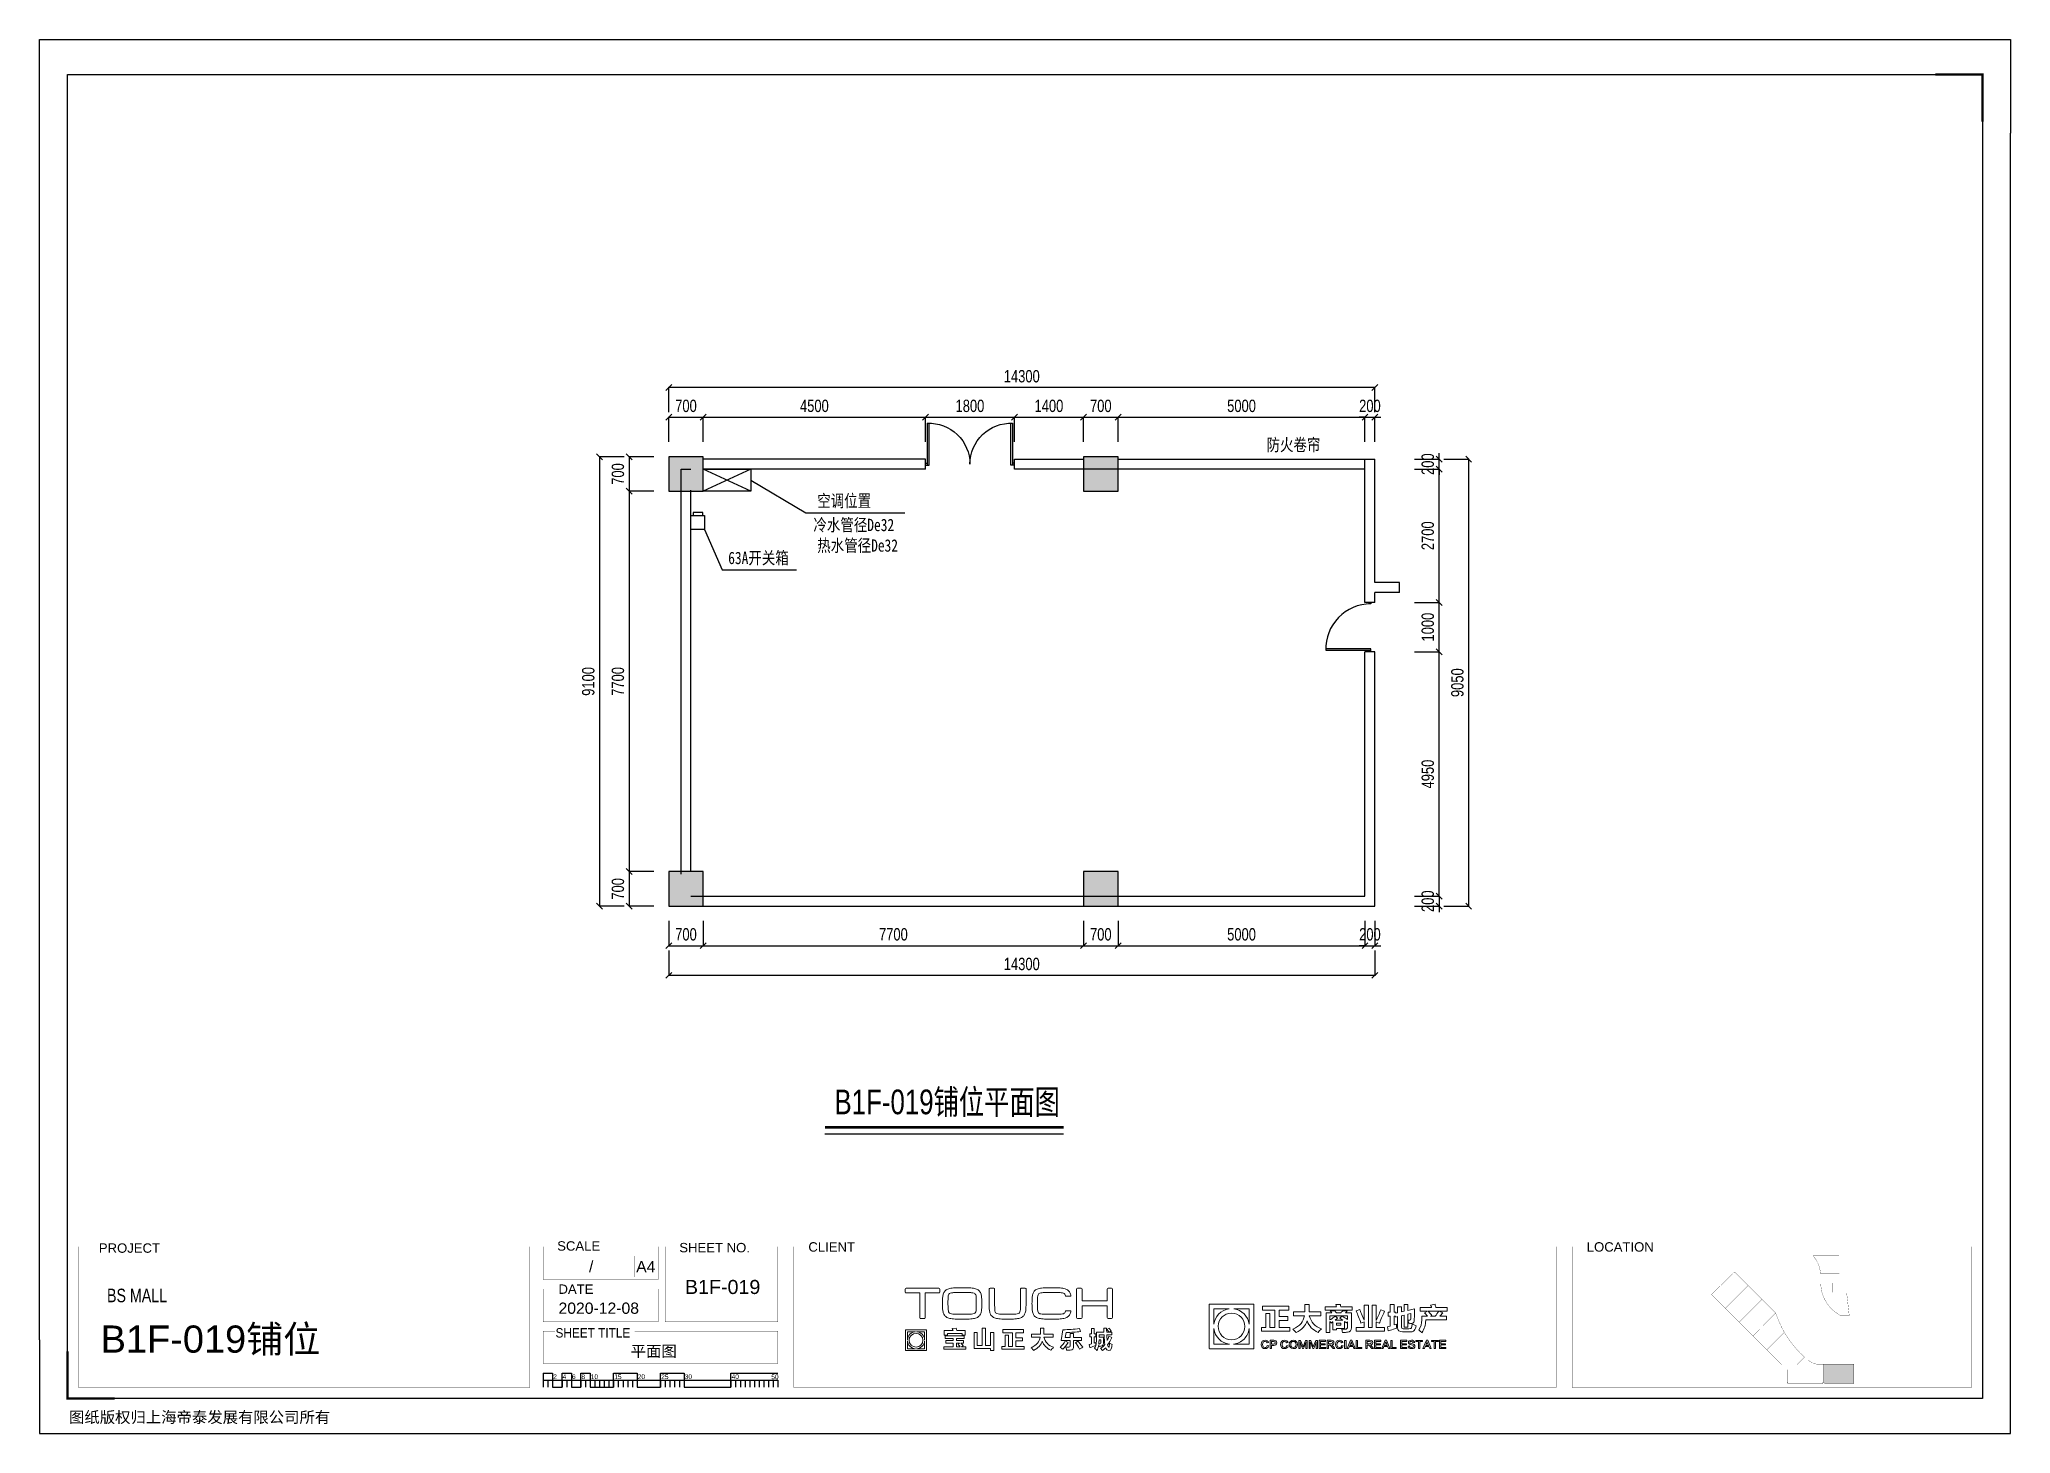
# Model space of a CAD drawing. Extents: x 149707 to 189623, y 2322 to 30549.
import ezdxf
from ezdxf.enums import TextEntityAlignment as Align

# ---------------------------------------------------------------- set-up
doc = ezdxf.new("R2010")
doc.units = 0
doc.header["$LTSCALE"] = 1000
doc.layers.get('Defpoints').update_dxf_attribs({"color": 212})
for name, color, linetype in [('0-土建-墙体', 7, 'Continuous'), ('0-土建-窗', 4, 'Continuous'), ('0-土建-门窗', 4, 'Continuous'), ('01-CCI-租户面积', 6, 'Continuous'), ('DIM', 3, 'Continuous'), ('图层 1', 7, 'Continuous'), ('新增油烟管井2014-08-06', 2, 'Continuous')]:
    doc.layers.add(name, color=color, linetype=linetype)
doc.styles.get("Standard").update_dxf_attribs({"font": 'arial.ttf', "width": 0.75})
doc.styles.add('黑体', font='simhei.ttf', dxfattribs={"width": 0.8})
doc.dimstyles.new('DIM-200MM', dxfattribs={"dimtxt": 250, "dimasz": 120, "dimexe": 10, "dimexo": 100, "dimgap": 100, "dimtad": 1, "dimdec": 0, "dimrnd": 5, "dimzin": 1, "dimdsep": 46, "dimtxsty": 'Standard', "dimblk": 'OBLIQUE', "dimcen": 0.5, "dimdle": 1, "dimclrd": 256, "dimclre": 256, "dimclrt": 7, "dimaunit": 1, "dimadec": 0, "dimazin": 0, "dimtfac": 1, "dimtdec": 0, "dimtix": 1, "dimtmove": 2, "dimatfit": 3, "dimfxl": 0, "dimtolj": 1, "dimtzin": 1, "dimarcsym": 0})

msp = doc.modelspace()

# ---------------------------------------------------------------- texts
for s, height, p in [('PROJECT', 190.08, (150910, 5982.1)), ('SCALE', 190.08, (160191.9, 6025.4)), ('SHEET NO.', 190.08, (162664.3, 5991.5)), ('CLIENT', 190.08, (165278.4, 6005.7)), ('LOCATION', 190.08, (181040.6, 6005.7)), ('A4', 228.1, (161791.3, 5587.4)), ('DATE', 190.08, (160217.9, 5150.5)), ('2', 95, (160112.2, 3426.1)), ('4', 95, (160302.3, 3426.1)), ('6', 95, (160492.4, 3426.1)), ('8', 95, (160682.5, 3426.1)), ('10', 95.04, (160872.6, 3426.1)), ('15', 95.04, (161347.8, 3426.1)), ('20', 95.04, (161823, 3426.1)), ('25', 95.04, (162298.2, 3426.1)), ('30', 95.04, (162773.4, 3426.1)), ('40', 95.04, (163723.8, 3426.1)), ('50', 95.04, (164528.2, 3422.7)), ('图纸版权归上海帝泰发展有限公司所有', 228.096, (150306.1, 2539.2))]:
    msp.add_text(s, height=height).set_placement(p)
at = {"width": 0.9}
msp.add_text('SHEET TITLE', height=190.08, dxfattribs=at).set_placement((160158.1, 4266.4))
at = {"attachment_point": 1}
for s, width, gutter_width, insert, char_height in [('\\pt5500;B1F-019{\\fSimSun|b0|i0|c134|p54;铺位平面图}', 6808.082, 1, (165805.5, 9286.8), 500), ('BS MALL', 7488.891, 1.1, (151075.2, 5255.5), 275)]:
    msp.add_mtext_dynamic_manual_height_columns(s, width=width, gutter_width=gutter_width, heights=[0], dxfattribs=dict(at, insert=insert, char_height=char_height))
for tag, text, p in [('/', 'AS NOTED', (160925.1, 5591)), ('2020-12-08', '2020-7-22', (161848.3, 4746.2))]:
    msp.add_attdef(tag, text=text, height=228.1).set_placement(p, align=Align.RIGHT)
for tag, p, s, height in [('B1F-019', (162778.3, 5147.1), 'SHEET NO.', 285.12), ('B1F-019铺位', (150946.3, 3959.8), '###############', 550), ('平面图', (161680.3, 3876.3), 'SHEET-TITLE', 228.096)]:
    msp.add_attdef(tag, p, s, height=height)
at = {"layer": '新增油烟管井2014-08-06', "color": 0, "style": '黑体', "width": 0.8}
for s, p in [('防火卷帘', (174555.6, 22217.1, 5427.8)), ('空调位置', (165457.9, 21082.4)), ('冷水管径De32', (165380.3, 20593.6)), ('热水管径De32', (165457.9, 20177.6)), ('63A开关箱', (163654.7, 19926.2))]:
    msp.add_text(s, height=250, dxfattribs=at).set_placement(p)

# ---------------------------------------------------------------- blocks, each defined once
blk = doc.blocks.new('A-地下室二层墙体$0$DOOR_C01')
for p, q in [((-0.48, 0.46), (-0.48, -0.01)), ((-0.46, -0.01), (-0.46, 0.46)), ((0.46, -0.01), (0.46, 0.46)), ((0.48, 0.46), (0.48, -0.01)), ((-0.5, -0.01), (-0.5, 0.01)), ((-0.5, 0.01), (-0.48, 0.01)), ((0.5, 0.01), (0.48, 0.01)), ((0.5, -0.01), (0.5, 0.01)), ((-0.5, -0.01), (-0.46, -0.01)), ((0.5, -0.01), (0.46, -0.01))]:
    blk.add_line(p, q)
for centre, start, end in [((-0.46, 0), 0, 92.4919), ((0.46, 0), 87.5081, 180)]:
    blk.add_arc(centre, 0.46, start, end)
blk = doc.blocks.new('A-地下室二层墙体$0$DOOR_B01')
for p, q in [((-0.47, 0.895), (-0.47, -0.015)), ((-0.44, -0.015), (-0.44, 0.895)), ((-0.5, 0.015), (-0.47, 0.015)), ((-0.5, -0.015), (-0.5, 0.015)), ((0.47, 0.015), (0.5, 0.015)), ((0.5, 0.015), (0.5, -0.015)), ((-0.5, -0.015), (-0.44, -0.015)), ((0.5, -0.015), (0.47, -0.015))]:
    blk.add_line(p, q)
blk.add_arc((-0.44, -0.015), 0.91, 0, 91.8892)
blk = doc.blocks.new('_Oblique')
at = {"color": 0, "linetype": 'ByBlock', "lineweight": -2}
blk.add_line((-0.5, -0.5), (0.5, 0.5), dxfattribs=at)
blk = doc.blocks.new('*D59')
at = {"layer": 'Defpoints', "color": 0, "transparency": 16777216}
for p in [(162700, 22100), (161650, 21400), (162700, 21400)]:
    blk.add_point(p, dxfattribs=at)
at = {"layer": 'DIM', "lineweight": -2, "transparency": 16777216}
for p, q in [((162150, 22100), (161640, 22100)), ((161650, 22101), (161650, 21399)), ((162150, 21400), (161640, 21400))]:
    blk.add_line(p, q, dxfattribs=at)
at = {"layer": 'DIM', "lineweight": -2, "transparency": 16777216, "xscale": 120, "yscale": 120, "zscale": 120}
for p, rotation in [((161650, 22100), 90), ((161650, 21400), 270)]:
    blk.add_blockref('_Oblique', p, dxfattribs=dict(at, rotation=rotation))
at = {"layer": 'DIM', "color": 7, "transparency": 16777216, "insert": (161422, 21750), "char_height": 250, "attachment_point": 5, "rotation": 90}
blk.add_mtext('\\A1;700', dxfattribs=at)
blk = doc.blocks.new('*D60')
at = {"layer": 'Defpoints', "color": 0, "transparency": 16777216}
for p in [(162700, 21400), (161650, 13700), (162700, 13700)]:
    blk.add_point(p, dxfattribs=at)
at = {"layer": 'DIM', "lineweight": -2, "transparency": 16777216}
for p, q in [((162150, 21400), (161640, 21400)), ((161650, 21401), (161650, 13699)), ((162150, 13700), (161640, 13700))]:
    blk.add_line(p, q, dxfattribs=at)
at = {"layer": 'DIM', "lineweight": -2, "transparency": 16777216, "xscale": 120, "yscale": 120, "zscale": 120}
for p, rotation in [((161650, 21400), 90), ((161650, 13700), 270)]:
    blk.add_blockref('_Oblique', p, dxfattribs=dict(at, rotation=rotation))
at = {"layer": 'DIM', "color": 7, "transparency": 16777216, "insert": (161422, 17550), "char_height": 250, "attachment_point": 5, "rotation": 90}
blk.add_mtext('\\A1;7700', dxfattribs=at)
blk = doc.blocks.new('*D61')
at = {"layer": 'Defpoints', "color": 0, "transparency": 16777216}
for p in [(162450, 13700), (161650, 13000), (162450, 13000)]:
    blk.add_point(p, dxfattribs=at)
at = {"layer": 'DIM', "lineweight": -2, "transparency": 16777216}
for p, q in [((162150, 13700), (161640, 13700)), ((161650, 13701), (161650, 12999)), ((162150, 13000), (161640, 13000))]:
    blk.add_line(p, q, dxfattribs=at)
at = {"layer": 'DIM', "lineweight": -2, "transparency": 16777216, "xscale": 120, "yscale": 120, "zscale": 120}
for p, rotation in [((161650, 13700), 90), ((161650, 13000), 270)]:
    blk.add_blockref('_Oblique', p, dxfattribs=dict(at, rotation=rotation))
at = {"layer": 'DIM', "color": 7, "transparency": 16777216, "insert": (161422, 13350), "char_height": 250, "attachment_point": 5, "rotation": 90}
blk.add_mtext('\\A1;700', dxfattribs=at)
blk = doc.blocks.new('*D62')
at = {"layer": 'Defpoints', "color": 0, "transparency": 16777216}
for p in [(162450, 22100), (161050, 13000), (162450, 13000)]:
    blk.add_point(p, dxfattribs=at)
at = {"layer": 'DIM', "lineweight": -2, "transparency": 16777216}
for p, q in [((161550, 22100), (161040, 22100)), ((161050, 22101), (161050, 12999)), ((161550, 13000), (161040, 13000))]:
    blk.add_line(p, q, dxfattribs=at)
at = {"layer": 'DIM', "lineweight": -2, "transparency": 16777216, "xscale": 120, "yscale": 120, "zscale": 120}
for p, rotation in [((161050, 22100), 90), ((161050, 13000), 270)]:
    blk.add_blockref('_Oblique', p, dxfattribs=dict(at, rotation=rotation))
at = {"layer": 'DIM', "color": 7, "transparency": 16777216, "insert": (160822, 17550), "char_height": 250, "attachment_point": 5, "rotation": 90}
blk.add_mtext('\\A1;9100', dxfattribs=at)
blk = doc.blocks.new('*D63')
at = {"layer": 'Defpoints', "color": 0, "transparency": 16777216}
for p in [(162450, 13000), (163150, 13000), (163150, 12200)]:
    blk.add_point(p, dxfattribs=at)
at = {"layer": 'DIM', "lineweight": -2, "transparency": 16777216}
for p, q in [((162450, 12700), (162450, 12190)), ((163150, 12700), (163150, 12190)), ((162449, 12200), (163151, 12200))]:
    blk.add_line(p, q, dxfattribs=at)
at = {"layer": 'DIM', "lineweight": -2, "transparency": 16777216, "xscale": 120, "yscale": 120, "zscale": 120, "rotation": 180}
blk.add_blockref('_Oblique', (162450, 12200), dxfattribs=at)
at = {"layer": 'DIM', "lineweight": -2, "transparency": 16777216, "xscale": 120, "yscale": 120, "zscale": 120}
blk.add_blockref('_Oblique', (163150, 12200), dxfattribs=at)
at = {"layer": 'DIM', "color": 7, "transparency": 16777216, "insert": (162800, 12428), "char_height": 250, "attachment_point": 5}
blk.add_mtext('\\A1;700', dxfattribs=at)
blk = doc.blocks.new('*D64')
at = {"layer": 'Defpoints', "color": 0, "transparency": 16777216}
for p in [(163150, 13000), (170850, 13000), (170850, 12200)]:
    blk.add_point(p, dxfattribs=at)
at = {"layer": 'DIM', "lineweight": -2, "transparency": 16777216}
for p, q in [((163150, 12700), (163150, 12190)), ((170850, 12700), (170850, 12190)), ((163149, 12200), (170851, 12200))]:
    blk.add_line(p, q, dxfattribs=at)
at = {"layer": 'DIM', "lineweight": -2, "transparency": 16777216, "xscale": 120, "yscale": 120, "zscale": 120, "rotation": 180}
blk.add_blockref('_Oblique', (163150, 12200), dxfattribs=at)
at = {"layer": 'DIM', "lineweight": -2, "transparency": 16777216, "xscale": 120, "yscale": 120, "zscale": 120}
blk.add_blockref('_Oblique', (170850, 12200), dxfattribs=at)
at = {"layer": 'DIM', "color": 7, "transparency": 16777216, "insert": (167000, 12428), "char_height": 250, "attachment_point": 5}
blk.add_mtext('\\A1;7700', dxfattribs=at)
blk = doc.blocks.new('*D65')
at = {"layer": 'Defpoints', "color": 0, "transparency": 16777216}
for p in [(170850, 13000), (171550, 13000), (171550, 12200)]:
    blk.add_point(p, dxfattribs=at)
at = {"layer": 'DIM', "lineweight": -2, "transparency": 16777216}
for p, q in [((170850, 12700), (170850, 12190)), ((171550, 12700), (171550, 12190)), ((170849, 12200), (171551, 12200))]:
    blk.add_line(p, q, dxfattribs=at)
at = {"layer": 'DIM', "lineweight": -2, "transparency": 16777216, "xscale": 120, "yscale": 120, "zscale": 120, "rotation": 180}
blk.add_blockref('_Oblique', (170850, 12200), dxfattribs=at)
at = {"layer": 'DIM', "lineweight": -2, "transparency": 16777216, "xscale": 120, "yscale": 120, "zscale": 120}
blk.add_blockref('_Oblique', (171550, 12200), dxfattribs=at)
at = {"layer": 'DIM', "color": 7, "transparency": 16777216, "insert": (171200, 12428), "char_height": 250, "attachment_point": 5}
blk.add_mtext('\\A1;700', dxfattribs=at)
blk = doc.blocks.new('*D66')
at = {"layer": 'Defpoints', "color": 0, "transparency": 16777216}
for p in [(171550, 13000), (176550, 13000), (176550, 12200)]:
    blk.add_point(p, dxfattribs=at)
at = {"layer": 'DIM', "lineweight": -2, "transparency": 16777216}
for p, q in [((171550, 12700), (171550, 12190)), ((176550, 12700), (176550, 12190)), ((171549, 12200), (176551, 12200))]:
    blk.add_line(p, q, dxfattribs=at)
at = {"layer": 'DIM', "lineweight": -2, "transparency": 16777216, "xscale": 120, "yscale": 120, "zscale": 120, "rotation": 180}
blk.add_blockref('_Oblique', (171550, 12200), dxfattribs=at)
at = {"layer": 'DIM', "lineweight": -2, "transparency": 16777216, "xscale": 120, "yscale": 120, "zscale": 120}
blk.add_blockref('_Oblique', (176550, 12200), dxfattribs=at)
at = {"layer": 'DIM', "color": 7, "transparency": 16777216, "insert": (174050, 12428), "char_height": 250, "attachment_point": 5}
blk.add_mtext('\\A1;5000', dxfattribs=at)
blk = doc.blocks.new('*D67')
at = {"layer": 'Defpoints', "color": 0, "transparency": 16777216}
for p in [(176550, 13200), (176750, 13200), (176750, 12200)]:
    blk.add_point(p, dxfattribs=at)
at = {"layer": 'DIM', "lineweight": -2, "transparency": 16777216}
for p, q in [((176550, 12700), (176550, 12190)), ((176750, 12700), (176750, 12190)), ((176550, 12200), (176430, 12200)), ((176550, 12200), (176750, 12200)), ((176750, 12200), (176870, 12200))]:
    blk.add_line(p, q, dxfattribs=at)
at = {"layer": 'DIM', "lineweight": -2, "transparency": 16777216, "xscale": 120, "yscale": 120, "zscale": 120}
blk.add_blockref('_Oblique', (176550, 12200), dxfattribs=at)
at = {"layer": 'DIM', "lineweight": -2, "transparency": 16777216, "xscale": 120, "yscale": 120, "zscale": 120, "rotation": 180}
blk.add_blockref('_Oblique', (176750, 12200), dxfattribs=at)
at = {"layer": 'DIM', "color": 7, "transparency": 16777216, "insert": (176650, 12428), "char_height": 250, "attachment_point": 5}
blk.add_mtext('\\A1;200', dxfattribs=at)
blk = doc.blocks.new('*D68')
at = {"layer": 'Defpoints', "color": 0, "transparency": 16777216}
for p in [(176550, 13200), (176550, 13000), (178050, 13000)]:
    blk.add_point(p, dxfattribs=at)
at = {"layer": 'DIM', "lineweight": -2, "transparency": 16777216}
for p, q in [((177550, 13200), (178060, 13200)), ((178050, 13200), (178050, 13320)), ((178050, 13200), (178050, 13000)), ((177550, 13000), (178060, 13000)), ((178050, 13000), (178050, 12880))]:
    blk.add_line(p, q, dxfattribs=at)
at = {"layer": 'DIM', "lineweight": -2, "transparency": 16777216, "xscale": 120, "yscale": 120, "zscale": 120}
for p, rotation in [((178050, 13200), 270), ((178050, 13000), 90)]:
    blk.add_blockref('_Oblique', p, dxfattribs=dict(at, rotation=rotation))
at = {"layer": 'DIM', "color": 7, "transparency": 16777216, "insert": (177822, 13100), "char_height": 250, "attachment_point": 5, "rotation": 90}
blk.add_mtext('\\A1;200', dxfattribs=at)
blk = doc.blocks.new('*D69')
at = {"layer": 'Defpoints', "color": 0, "transparency": 16777216}
for p in [(176550, 18150), (178050, 18150), (176550, 13200)]:
    blk.add_point(p, dxfattribs=at)
at = {"layer": 'DIM', "lineweight": -2, "transparency": 16777216}
for p, q in [((177550, 18150), (178060, 18150)), ((178050, 13199), (178050, 18151)), ((177550, 13200), (178060, 13200))]:
    blk.add_line(p, q, dxfattribs=at)
at = {"layer": 'DIM', "lineweight": -2, "transparency": 16777216, "xscale": 120, "yscale": 120, "zscale": 120}
for p, rotation in [((178050, 18150), 90), ((178050, 13200), 270)]:
    blk.add_blockref('_Oblique', p, dxfattribs=dict(at, rotation=rotation))
at = {"layer": 'DIM', "color": 7, "transparency": 16777216, "insert": (177822, 15675), "char_height": 250, "attachment_point": 5, "rotation": 90}
blk.add_mtext('\\A1;4950', dxfattribs=at)
blk = doc.blocks.new('*D70')
at = {"layer": 'Defpoints', "color": 0, "transparency": 16777216}
for p in [(176635, 19150), (178050, 19150), (176635, 18150)]:
    blk.add_point(p, dxfattribs=at)
at = {"layer": 'DIM', "lineweight": -2, "transparency": 16777216}
for p, q in [((177550, 19150), (178060, 19150)), ((178050, 18149), (178050, 19151)), ((177550, 18150), (178060, 18150))]:
    blk.add_line(p, q, dxfattribs=at)
at = {"layer": 'DIM', "lineweight": -2, "transparency": 16777216, "xscale": 120, "yscale": 120, "zscale": 120}
for p, rotation in [((178050, 19150), 90), ((178050, 18150), 270)]:
    blk.add_blockref('_Oblique', p, dxfattribs=dict(at, rotation=rotation))
at = {"layer": 'DIM', "color": 7, "transparency": 16777216, "insert": (177822, 18650), "char_height": 250, "attachment_point": 5, "rotation": 90}
blk.add_mtext('\\A1;1000', dxfattribs=at)
blk = doc.blocks.new('*D71')
at = {"layer": 'Defpoints', "color": 0, "transparency": 16777216}
for p in [(176550, 21850), (178050, 21850), (176550, 19150)]:
    blk.add_point(p, dxfattribs=at)
at = {"layer": 'DIM', "lineweight": -2, "transparency": 16777216}
for p, q in [((177550, 21850), (178060, 21850)), ((178050, 19149), (178050, 21851)), ((177550, 19150), (178060, 19150))]:
    blk.add_line(p, q, dxfattribs=at)
at = {"layer": 'DIM', "lineweight": -2, "transparency": 16777216, "xscale": 120, "yscale": 120, "zscale": 120}
for p, rotation in [((178050, 21850), 90), ((178050, 19150), 270)]:
    blk.add_blockref('_Oblique', p, dxfattribs=dict(at, rotation=rotation))
at = {"layer": 'DIM', "color": 7, "transparency": 16777216, "insert": (177822, 20500), "char_height": 250, "attachment_point": 5, "rotation": 90}
blk.add_mtext('\\A1;2700', dxfattribs=at)
blk = doc.blocks.new('*D72')
at = {"layer": 'Defpoints', "color": 0, "transparency": 16777216}
for p in [(176550, 22050), (178050, 22050), (176550, 21850)]:
    blk.add_point(p, dxfattribs=at)
at = {"layer": 'DIM', "lineweight": -2, "transparency": 16777216}
for p, q in [((177550, 22050), (178060, 22050)), ((178050, 22050), (178050, 22170)), ((178050, 21850), (178050, 22050)), ((177550, 21850), (178060, 21850)), ((178050, 21850), (178050, 21730))]:
    blk.add_line(p, q, dxfattribs=at)
at = {"layer": 'DIM', "lineweight": -2, "transparency": 16777216, "xscale": 120, "yscale": 120, "zscale": 120}
for p, rotation in [((178050, 22050), 270), ((178050, 21850), 90)]:
    blk.add_blockref('_Oblique', p, dxfattribs=dict(at, rotation=rotation))
at = {"layer": 'DIM', "color": 7, "transparency": 16777216, "insert": (177822, 21950), "char_height": 250, "attachment_point": 5, "rotation": 90}
blk.add_mtext('\\A1;200', dxfattribs=at)
blk = doc.blocks.new('*D73')
at = {"layer": 'Defpoints', "color": 0, "transparency": 16777216}
for p in [(176750, 22050), (178650, 22050), (176750, 13000)]:
    blk.add_point(p, dxfattribs=at)
at = {"layer": 'DIM', "lineweight": -2, "transparency": 16777216}
for p, q in [((178150, 22050), (178660, 22050)), ((178650, 12999), (178650, 22051)), ((178150, 13000), (178660, 13000))]:
    blk.add_line(p, q, dxfattribs=at)
at = {"layer": 'DIM', "lineweight": -2, "transparency": 16777216, "xscale": 120, "yscale": 120, "zscale": 120}
for p, rotation in [((178650, 22050), 90), ((178650, 13000), 270)]:
    blk.add_blockref('_Oblique', p, dxfattribs=dict(at, rotation=rotation))
at = {"layer": 'DIM', "color": 7, "transparency": 16777216, "insert": (178422, 17525), "char_height": 250, "attachment_point": 5, "rotation": 90}
blk.add_mtext('\\A1;9050', dxfattribs=at)
blk = doc.blocks.new('*D74')
at = {"layer": 'Defpoints', "color": 0, "transparency": 16777216}
for p in [(163150, 22900), (162450, 22100), (163150, 22100)]:
    blk.add_point(p, dxfattribs=at)
at = {"layer": 'DIM', "lineweight": -2, "transparency": 16777216}
for p, q in [((162449, 22900), (163151, 22900)), ((162450, 22400), (162450, 22910)), ((163150, 22400), (163150, 22910))]:
    blk.add_line(p, q, dxfattribs=at)
at = {"layer": 'DIM', "lineweight": -2, "transparency": 16777216, "xscale": 120, "yscale": 120, "zscale": 120, "rotation": 180}
blk.add_blockref('_Oblique', (162450, 22900), dxfattribs=at)
at = {"layer": 'DIM', "lineweight": -2, "transparency": 16777216, "xscale": 120, "yscale": 120, "zscale": 120}
blk.add_blockref('_Oblique', (163150, 22900), dxfattribs=at)
at = {"layer": 'DIM', "color": 7, "transparency": 16777216, "insert": (162800, 23128), "char_height": 250, "attachment_point": 5}
blk.add_mtext('\\A1;700', dxfattribs=at)
blk = doc.blocks.new('*D75')
at = {"layer": 'Defpoints', "color": 0, "transparency": 16777216}
for p in [(167650, 22900), (163150, 22050), (167650, 22050)]:
    blk.add_point(p, dxfattribs=at)
at = {"layer": 'DIM', "lineweight": -2, "transparency": 16777216}
for p, q in [((163149, 22900), (167651, 22900)), ((163150, 22400), (163150, 22910)), ((167650, 22400), (167650, 22910))]:
    blk.add_line(p, q, dxfattribs=at)
at = {"layer": 'DIM', "lineweight": -2, "transparency": 16777216, "xscale": 120, "yscale": 120, "zscale": 120, "rotation": 180}
blk.add_blockref('_Oblique', (163150, 22900), dxfattribs=at)
at = {"layer": 'DIM', "lineweight": -2, "transparency": 16777216, "xscale": 120, "yscale": 120, "zscale": 120}
blk.add_blockref('_Oblique', (167650, 22900), dxfattribs=at)
at = {"layer": 'DIM', "color": 7, "transparency": 16777216, "insert": (165400, 23128), "char_height": 250, "attachment_point": 5}
blk.add_mtext('\\A1;4500', dxfattribs=at)
blk = doc.blocks.new('*D76')
at = {"layer": 'Defpoints', "color": 0, "transparency": 16777216}
for p in [(169450, 22900), (167650, 21932), (169450, 21932)]:
    blk.add_point(p, dxfattribs=at)
at = {"layer": 'DIM', "lineweight": -2, "transparency": 16777216}
for p, q in [((167649, 22900), (169451, 22900)), ((167650, 22400), (167650, 22910)), ((169450, 22400), (169450, 22910))]:
    blk.add_line(p, q, dxfattribs=at)
at = {"layer": 'DIM', "lineweight": -2, "transparency": 16777216, "xscale": 120, "yscale": 120, "zscale": 120, "rotation": 180}
blk.add_blockref('_Oblique', (167650, 22900), dxfattribs=at)
at = {"layer": 'DIM', "lineweight": -2, "transparency": 16777216, "xscale": 120, "yscale": 120, "zscale": 120}
blk.add_blockref('_Oblique', (169450, 22900), dxfattribs=at)
at = {"layer": 'DIM', "color": 7, "transparency": 16777216, "insert": (168550, 23128), "char_height": 250, "attachment_point": 5}
blk.add_mtext('\\A1;1800', dxfattribs=at)
blk = doc.blocks.new('*D77')
at = {"layer": 'Defpoints', "color": 0, "transparency": 16777216}
for p in [(170850, 22900), (169450, 21850), (170850, 21850)]:
    blk.add_point(p, dxfattribs=at)
at = {"layer": 'DIM', "lineweight": -2, "transparency": 16777216}
for p, q in [((169449, 22900), (170851, 22900)), ((169450, 22400), (169450, 22910)), ((170850, 22400), (170850, 22910))]:
    blk.add_line(p, q, dxfattribs=at)
at = {"layer": 'DIM', "lineweight": -2, "transparency": 16777216, "xscale": 120, "yscale": 120, "zscale": 120, "rotation": 180}
blk.add_blockref('_Oblique', (169450, 22900), dxfattribs=at)
at = {"layer": 'DIM', "lineweight": -2, "transparency": 16777216, "xscale": 120, "yscale": 120, "zscale": 120}
blk.add_blockref('_Oblique', (170850, 22900), dxfattribs=at)
at = {"layer": 'DIM', "color": 7, "transparency": 16777216, "insert": (170150, 23128), "char_height": 250, "attachment_point": 5}
blk.add_mtext('\\A1;1400', dxfattribs=at)
blk = doc.blocks.new('*D78')
at = {"layer": 'Defpoints', "color": 0, "transparency": 16777216}
for p in [(171550, 22900), (170850, 22100), (171550, 22100)]:
    blk.add_point(p, dxfattribs=at)
at = {"layer": 'DIM', "lineweight": -2, "transparency": 16777216}
for p, q in [((170849, 22900), (171551, 22900)), ((170850, 22400), (170850, 22910)), ((171550, 22400), (171550, 22910))]:
    blk.add_line(p, q, dxfattribs=at)
at = {"layer": 'DIM', "lineweight": -2, "transparency": 16777216, "xscale": 120, "yscale": 120, "zscale": 120, "rotation": 180}
blk.add_blockref('_Oblique', (170850, 22900), dxfattribs=at)
at = {"layer": 'DIM', "lineweight": -2, "transparency": 16777216, "xscale": 120, "yscale": 120, "zscale": 120}
blk.add_blockref('_Oblique', (171550, 22900), dxfattribs=at)
at = {"layer": 'DIM', "color": 7, "transparency": 16777216, "insert": (171200, 23128), "char_height": 250, "attachment_point": 5}
blk.add_mtext('\\A1;700', dxfattribs=at)
blk = doc.blocks.new('*D79')
at = {"layer": 'Defpoints', "color": 0, "transparency": 16777216}
for p in [(176550, 22900), (171550, 22050), (176550, 22050)]:
    blk.add_point(p, dxfattribs=at)
at = {"layer": 'DIM', "lineweight": -2, "transparency": 16777216}
for p, q in [((171549, 22900), (176551, 22900)), ((171550, 22400), (171550, 22910)), ((176550, 22400), (176550, 22910))]:
    blk.add_line(p, q, dxfattribs=at)
at = {"layer": 'DIM', "lineweight": -2, "transparency": 16777216, "xscale": 120, "yscale": 120, "zscale": 120, "rotation": 180}
blk.add_blockref('_Oblique', (171550, 22900), dxfattribs=at)
at = {"layer": 'DIM', "lineweight": -2, "transparency": 16777216, "xscale": 120, "yscale": 120, "zscale": 120}
blk.add_blockref('_Oblique', (176550, 22900), dxfattribs=at)
at = {"layer": 'DIM', "color": 7, "transparency": 16777216, "insert": (174050, 23128), "char_height": 250, "attachment_point": 5}
blk.add_mtext('\\A1;5000', dxfattribs=at)
blk = doc.blocks.new('*D80')
at = {"layer": 'Defpoints', "color": 0, "transparency": 16777216}
for p in [(176750, 22900), (176550, 22050), (176750, 22050)]:
    blk.add_point(p, dxfattribs=at)
at = {"layer": 'DIM', "lineweight": -2, "transparency": 16777216}
for p, q in [((176550, 22900), (176430, 22900)), ((176550, 22400), (176550, 22910)), ((176550, 22900), (176750, 22900)), ((176750, 22400), (176750, 22910)), ((176750, 22900), (176870, 22900))]:
    blk.add_line(p, q, dxfattribs=at)
at = {"layer": 'DIM', "lineweight": -2, "transparency": 16777216, "xscale": 120, "yscale": 120, "zscale": 120}
blk.add_blockref('_Oblique', (176550, 22900), dxfattribs=at)
at = {"layer": 'DIM', "lineweight": -2, "transparency": 16777216, "xscale": 120, "yscale": 120, "zscale": 120, "rotation": 180}
blk.add_blockref('_Oblique', (176750, 22900), dxfattribs=at)
at = {"layer": 'DIM', "color": 7, "transparency": 16777216, "insert": (176650, 23128), "char_height": 250, "attachment_point": 5}
blk.add_mtext('\\A1;200', dxfattribs=at)
blk = doc.blocks.new('*D81')
at = {"layer": 'Defpoints', "color": 0, "transparency": 16777216}
for p in [(162450, 23500), (162450, 22050), (176750, 22050)]:
    blk.add_point(p, dxfattribs=at)
at = {"layer": 'DIM', "lineweight": -2, "transparency": 16777216}
for p, q in [((176751, 23500), (162449, 23500)), ((162450, 23000), (162450, 23510)), ((176750, 23000), (176750, 23510))]:
    blk.add_line(p, q, dxfattribs=at)
at = {"layer": 'DIM', "lineweight": -2, "transparency": 16777216, "xscale": 120, "yscale": 120, "zscale": 120, "rotation": 180}
blk.add_blockref('_Oblique', (162450, 23500), dxfattribs=at)
at = {"layer": 'DIM', "lineweight": -2, "transparency": 16777216, "xscale": 120, "yscale": 120, "zscale": 120}
blk.add_blockref('_Oblique', (176750, 23500), dxfattribs=at)
at = {"layer": 'DIM', "color": 7, "transparency": 16777216, "insert": (169600, 23728), "char_height": 250, "attachment_point": 5}
blk.add_mtext('\\A1;14300', dxfattribs=at)
blk = doc.blocks.new('block 47')
at = {"layer": '图层 1', "lineweight": 0}
for points in [[(122.06, -57.89), (122.06, -56.7), (123.44, -56.7), (123.44, -52.04), (124.83, -52.04), (124.83, -56.7), (126.49, -56.7), (126.49, -51.01), (122.45, -51.01), (122.45, -49.7), (130.99, -49.7), (130.99, -51.01), (127.87, -51.01), (127.87, -53.06), (130.64, -53.06), (130.64, -54.37), (127.87, -54.37), (127.87, -56.7), (131.31, -56.7), (131.31, -57.89), (122.06, -57.89)], [(146.62, -55.95), (148.08, -55.95), (148.08, -55.2), (146.62, -55.2), (146.62, -55.95)]]:
    blk.add_lwpolyline(points, dxfattribs=at)
for points, knots in [([(132.5, -52.83), (132.5, -52.83), (132.5, -51.52), (132.5, -51.52), (132.5, -51.52), (136.22, -51.52), (136.22, -51.52), (136.27, -50.84), (136.3, -50.05), (136.3, -49.15), (136.3, -49.15), (137.72, -49.15), (137.72, -49.15), (137.72, -49.44), (137.71, -49.84), (137.68, -50.34), (137.68, -50.89), (137.67, -51.29), (137.64, -51.52), (137.64, -51.52), (141.51, -51.52), (141.51, -51.52), (141.51, -51.52), (141.51, -52.83), (141.51, -52.83), (141.51, -52.83), (137.72, -52.83), (137.72, -52.83), (138.27, -54.94), (139.59, -56.35), (141.67, -57.06), (141.2, -57.5), (140.83, -57.91), (140.57, -58.28), (138.83, -57.47), (137.64, -56.2), (137.01, -54.49), (136.48, -56.1), (135.28, -57.37), (133.41, -58.32), (133.38, -58.3), (133.33, -58.23), (133.25, -58.12), (132.91, -57.73), (132.61, -57.43), (132.34, -57.22), (134.64, -56.19), (135.89, -54.72), (136.1, -52.83), (136.1, -52.83), (132.5, -52.83), (132.5, -52.83)], [0, 0, 0, 0, 1, 1, 1, 2, 2, 2, 3, 3, 3, 4, 4, 4, 5, 5, 5, 6, 6, 6, 7, 7, 7, 8, 8, 8, 9, 9, 9, 10, 10, 10, 11, 11, 11, 12, 12, 12, 13, 13, 13, 14, 14, 14, 15, 15, 15, 16, 16, 16, 17, 17, 17, 17]), ([(142.86, -50.97), (142.86, -50.97), (142.86, -49.94), (142.86, -49.94), (142.86, -49.94), (146.58, -49.94), (146.58, -49.94), (146.58, -49.91), (146.57, -49.86), (146.54, -49.78), (146.49, -49.62), (146.43, -49.41), (146.38, -49.15), (146.38, -49.15), (147.96, -49.11), (147.96, -49.11), (147.96, -49.37), (147.99, -49.65), (148.04, -49.94), (148.04, -49.94), (151.8, -49.94), (151.8, -49.94), (151.8, -49.94), (151.8, -50.97), (151.8, -50.97), (151.8, -50.97), (142.86, -50.97), (142.86, -50.97)], [0, 0, 0, 0, 1, 1, 1, 2, 2, 2, 3, 3, 3, 4, 4, 4, 5, 5, 5, 6, 6, 6, 7, 7, 7, 8, 8, 8, 9, 9, 9, 9]), ([(143.22, -58.28), (143.22, -58.28), (143.22, -51.84), (143.22, -51.84), (143.22, -51.84), (145.08, -51.84), (145.08, -51.84), (145.02, -51.76), (144.95, -51.65), (144.84, -51.52), (144.71, -51.36), (144.62, -51.26), (144.56, -51.21), (144.56, -51.21), (146.11, -51.21), (146.11, -51.21), (146.16, -51.26), (146.24, -51.36), (146.34, -51.52), (146.45, -51.65), (146.53, -51.76), (146.58, -51.84), (146.58, -51.84), (148.08, -51.84), (148.08, -51.84), (148.13, -51.79), (148.2, -51.69), (148.28, -51.56), (148.38, -51.46), (148.5, -51.34), (148.64, -51.21), (148.64, -51.21), (150.14, -51.21), (150.14, -51.21), (149.95, -51.44), (149.76, -51.65), (149.54, -51.84), (149.54, -51.84), (151.48, -51.84), (151.48, -51.84), (151.48, -51.84), (151.48, -56.7), (151.48, -56.7), (151.48, -57.62), (151.06, -58.12), (150.22, -58.2), (149.87, -58.26), (149.32, -58.28), (148.56, -58.28), (148.48, -57.75), (148.4, -57.39), (148.32, -57.18), (148.53, -57.2), (148.89, -57.22), (149.39, -57.22), (149.94, -57.22), (150.22, -56.95), (150.22, -56.42), (150.22, -56.42), (150.22, -54.76), (150.22, -54.76), (150.22, -54.76), (149.94, -55.12), (149.94, -55.12), (149.7, -54.96), (149.47, -54.8), (149.23, -54.65), (149.23, -54.65), (149.23, -56.98), (149.23, -56.98), (149.23, -56.98), (146.62, -56.98), (146.62, -56.98), (146.62, -56.98), (146.62, -57.37), (146.62, -57.37), (146.62, -57.37), (145.43, -57.37), (145.43, -57.37), (145.43, -57.37), (145.43, -54.76), (145.43, -54.76), (145.38, -54.82), (145.29, -54.88), (145.16, -54.96), (145.02, -55.07), (144.92, -55.15), (144.84, -55.2), (144.81, -55.15), (144.73, -55.03), (144.6, -54.84), (144.73, -55), (144.7, -54.95), (144.48, -54.69), (144.48, -54.69), (144.48, -58.28), (144.48, -58.28), (144.48, -58.28), (143.22, -58.28), (143.22, -58.28)], [0, 0, 0, 0, 1, 1, 1, 2, 2, 2, 3, 3, 3, 4, 4, 4, 5, 5, 5, 6, 6, 6, 7, 7, 7, 8, 8, 8, 9, 9, 9, 10, 10, 10, 11, 11, 11, 12, 12, 12, 13, 13, 13, 14, 14, 14, 15, 15, 15, 16, 16, 16, 17, 17, 17, 18, 18, 18, 19, 19, 19, 20, 20, 20, 21, 21, 21, 22, 22, 22, 23, 23, 23, 24, 24, 24, 25, 25, 25, 26, 26, 26, 27, 27, 27, 28, 28, 28, 29, 29, 29, 30, 30, 30, 31, 31, 31, 32, 32, 32, 33, 33, 33, 33]), ([(155.68, -54.25), (155.68, -54.25), (155.68, -49.31), (155.68, -49.31), (155.68, -49.31), (157.06, -49.31), (157.06, -49.31), (157.06, -49.31), (157.06, -56.7), (157.06, -56.7), (157.06, -56.7), (158.25, -56.7), (158.25, -56.7), (158.25, -56.7), (158.25, -49.31), (158.25, -49.31), (158.25, -49.31), (159.59, -49.31), (159.59, -49.31), (159.59, -49.31), (159.59, -54.37), (159.59, -54.37), (160.12, -53.37), (160.62, -52.19), (161.09, -50.85), (161.09, -50.85), (162.32, -51.36), (162.32, -51.36), (162.06, -52.02), (161.59, -53.09), (160.94, -54.57), (160.8, -54.88), (160.7, -55.12), (160.62, -55.28), (160.62, -55.28), (159.59, -54.8), (159.59, -54.8), (159.59, -54.8), (159.59, -56.7), (159.59, -56.7), (159.59, -56.7), (162.32, -56.7), (162.32, -56.7), (162.32, -56.7), (162.32, -57.89), (162.32, -57.89), (162.32, -57.89), (153.03, -57.89), (153.03, -57.89), (153.03, -57.89), (153.03, -56.7), (153.03, -56.7), (153.03, -56.7), (155.68, -56.7), (155.68, -56.7), (155.68, -56.7), (155.68, -54.84), (155.68, -54.84), (155.68, -54.84), (154.61, -55.28), (154.61, -55.28), (154.11, -53.8), (153.59, -52.46), (153.07, -51.25), (153.07, -51.25), (154.21, -50.73), (154.21, -50.73), (154.29, -50.94), (154.43, -51.27), (154.61, -51.72), (154.87, -52.3), (155.23, -53.14), (155.68, -54.25)], [0, 0, 0, 0, 1, 1, 1, 2, 2, 2, 3, 3, 3, 4, 4, 4, 5, 5, 5, 6, 6, 6, 7, 7, 7, 8, 8, 8, 9, 9, 9, 10, 10, 10, 11, 11, 11, 12, 12, 12, 13, 13, 13, 14, 14, 14, 15, 15, 15, 16, 16, 16, 17, 17, 17, 18, 18, 18, 19, 19, 19, 20, 20, 20, 21, 21, 21, 22, 22, 22, 23, 23, 23, 24, 24, 24, 24]), ([(168.73, -51.36), (168.73, -51.36), (168.73, -49.11), (168.73, -49.11), (168.73, -49.11), (169.99, -49.11), (169.99, -49.11), (169.99, -49.11), (169.99, -51.05), (169.99, -51.05), (169.99, -51.05), (172.17, -50.57), (172.17, -50.57), (172.17, -51.07), (172.15, -51.72), (172.13, -52.51), (172.1, -53.01), (172.09, -53.54), (172.09, -54.09), (172.06, -54.8), (171.81, -55.23), (171.34, -55.36), (171.02, -55.38), (170.69, -55.42), (170.35, -55.48), (170.27, -55.05), (170.16, -54.65), (170.03, -54.25), (170.27, -54.25), (170.47, -54.25), (170.63, -54.25), (170.84, -54.22), (170.94, -54.09), (170.94, -53.85), (170.97, -53.46), (170.98, -52.85), (170.98, -52.04), (170.98, -52.04), (169.99, -52.27), (169.99, -52.27), (169.99, -52.27), (169.99, -56.5), (169.99, -56.5), (169.99, -56.5), (168.73, -56.5), (168.73, -56.5), (168.73, -56.5), (168.73, -52.59), (168.73, -52.59), (168.73, -52.59), (167.86, -52.79), (167.86, -52.79), (167.86, -52.79), (167.86, -56.54), (167.86, -56.54), (167.88, -56.86), (168.1, -57.03), (168.49, -57.06), (168.49, -57.06), (170.31, -57.06), (170.31, -57.06), (170.86, -57.06), (171.17, -56.91), (171.22, -56.62), (171.3, -56.28), (171.35, -55.91), (171.38, -55.52), (171.59, -55.62), (171.86, -55.74), (172.21, -55.87), (172.42, -55.95), (172.58, -56.02), (172.68, -56.07), (172.52, -56.7), (172.39, -57.12), (172.29, -57.33), (172.05, -57.83), (171.61, -58.08), (170.98, -58.08), (170.98, -58.08), (168.21, -58.08), (168.21, -58.08), (167.16, -58.08), (166.62, -57.62), (166.59, -56.7), (166.59, -56.7), (166.59, -53.1), (166.59, -53.1), (166.59, -53.1), (166, -53.26), (166, -53.26), (166, -53.26), (165.92, -52.95), (165.92, -52.95), (165.92, -52.95), (165.49, -52.95), (165.49, -52.95), (165.49, -52.95), (165.49, -55.79), (165.49, -55.79), (165.78, -55.71), (166.05, -55.63), (166.32, -55.55), (166.29, -55.82), (166.29, -56.25), (166.32, -56.86), (166.08, -56.94), (165.74, -57.06), (165.29, -57.22), (164.52, -57.43), (163.94, -57.61), (163.55, -57.77), (163.55, -57.77), (163.31, -56.42), (163.31, -56.42), (163.63, -56.35), (163.93, -56.27), (164.22, -56.19), (164.22, -56.19), (164.22, -52.95), (164.22, -52.95), (164.22, -52.95), (163.51, -52.95), (163.51, -52.95), (163.51, -52.95), (163.51, -51.64), (163.51, -51.64), (163.51, -51.64), (164.22, -51.64), (164.22, -51.64), (164.22, -51.64), (164.22, -49.11), (164.22, -49.11), (164.22, -49.11), (165.49, -49.11), (165.49, -49.11), (165.49, -49.11), (165.49, -51.64), (165.49, -51.64), (165.49, -51.64), (166.04, -51.64), (166.04, -51.64), (166.04, -51.64), (166.04, -52), (166.04, -52), (166.04, -52), (166.59, -51.84), (166.59, -51.84), (166.59, -51.84), (166.59, -49.94), (166.59, -49.94), (166.59, -49.94), (167.86, -49.94), (167.86, -49.94), (167.86, -49.94), (167.86, -51.56), (167.86, -51.56), (167.86, -51.56), (168.73, -51.36), (168.73, -51.36)], [0, 0, 0, 0, 1, 1, 1, 2, 2, 2, 3, 3, 3, 4, 4, 4, 5, 5, 5, 6, 6, 6, 7, 7, 7, 8, 8, 8, 9, 9, 9, 10, 10, 10, 11, 11, 11, 12, 12, 12, 13, 13, 13, 14, 14, 14, 15, 15, 15, 16, 16, 16, 17, 17, 17, 18, 18, 18, 19, 19, 19, 20, 20, 20, 21, 21, 21, 22, 22, 22, 23, 23, 23, 24, 24, 24, 25, 25, 25, 26, 26, 26, 27, 27, 27, 28, 28, 28, 29, 29, 29, 30, 30, 30, 31, 31, 31, 32, 32, 32, 33, 33, 33, 34, 34, 34, 35, 35, 35, 36, 36, 36, 37, 37, 37, 38, 38, 38, 39, 39, 39, 40, 40, 40, 41, 41, 41, 42, 42, 42, 43, 43, 43, 44, 44, 44, 45, 45, 45, 46, 46, 46, 47, 47, 47, 48, 48, 48, 49, 49, 49, 50, 50, 50, 51, 51, 51, 52, 52, 52, 53, 53, 53, 53]), ([(174.58, -54.25), (174.58, -54.25), (174.58, -52.99), (174.58, -52.99), (174.58, -52.99), (176.4, -52.99), (176.4, -52.99), (176.38, -52.96), (176.34, -52.92), (176.28, -52.87), (176.1, -52.63), (175.82, -52.3), (175.45, -51.88), (175.45, -51.88), (176.44, -51.29), (176.44, -51.29), (176.44, -51.29), (173.95, -51.29), (173.95, -51.29), (173.95, -51.29), (173.95, -50.1), (173.95, -50.1), (173.95, -50.1), (177.71, -50.1), (177.71, -50.1), (177.68, -50.02), (177.64, -49.9), (177.59, -49.74), (177.51, -49.53), (177.44, -49.39), (177.39, -49.31), (177.39, -49.31), (178.89, -49.07), (178.89, -49.07), (178.97, -49.47), (179.06, -49.81), (179.17, -50.1), (179.17, -50.1), (182.81, -50.1), (182.81, -50.1), (182.81, -50.1), (182.81, -51.29), (182.81, -51.29), (182.81, -51.29), (180.2, -51.29), (180.2, -51.29), (180.2, -51.29), (181.42, -51.88), (181.42, -51.88), (181.03, -52.35), (180.7, -52.72), (180.43, -52.99), (180.43, -52.99), (182.65, -52.99), (182.65, -52.99), (182.65, -52.99), (182.65, -54.17), (182.65, -54.17), (182.65, -54.17), (175.81, -54.17), (175.81, -54.17), (175.81, -54.17), (175.81, -54.41), (175.81, -54.41), (175.81, -55.75), (175.4, -57.08), (174.58, -58.4), (174.35, -58.14), (174.02, -57.81), (173.6, -57.41), (174.2, -56.41), (174.53, -55.36), (174.58, -54.25)], [0, 0, 0, 0, 1, 1, 1, 2, 2, 2, 3, 3, 3, 4, 4, 4, 5, 5, 5, 6, 6, 6, 7, 7, 7, 8, 8, 8, 9, 9, 9, 10, 10, 10, 11, 11, 11, 12, 12, 12, 13, 13, 13, 14, 14, 14, 15, 15, 15, 16, 16, 16, 17, 17, 17, 18, 18, 18, 19, 19, 19, 20, 20, 20, 21, 21, 21, 22, 22, 22, 23, 23, 23, 24, 24, 24, 24]), ([(177.83, -52.71), (177.83, -52.71), (177.35, -52.99), (177.35, -52.99), (177.35, -52.99), (178.89, -52.99), (178.89, -52.99), (179.29, -52.48), (179.68, -51.92), (180.08, -51.29), (180.08, -51.29), (176.64, -51.29), (176.64, -51.29), (176.74, -51.39), (176.9, -51.58), (177.11, -51.84), (177.4, -52.21), (177.64, -52.5), (177.83, -52.71)], [0, 0, 0, 0, 1, 1, 1, 2, 2, 2, 3, 3, 3, 4, 4, 4, 5, 5, 5, 6, 6, 6, 6]), ([(146.26, -52.91), (146.26, -52.91), (146.94, -53.66), (146.94, -53.66), (146.7, -53.87), (146.45, -54.05), (146.18, -54.21), (146.18, -54.21), (148.64, -54.21), (148.64, -54.21), (148.48, -54.13), (148.27, -54), (148, -53.82), (147.87, -53.74), (147.78, -53.68), (147.73, -53.66), (147.73, -53.66), (148.36, -52.95), (148.36, -52.95), (148.99, -53.29), (149.61, -53.66), (150.22, -54.05), (150.22, -54.05), (150.22, -52.87), (150.22, -52.87), (150.22, -52.87), (144.48, -52.87), (144.48, -52.87), (144.48, -52.87), (144.48, -54.17), (144.48, -54.17), (144.8, -53.96), (145.24, -53.66), (145.79, -53.26), (146, -53.1), (146.16, -52.99), (146.26, -52.91)], [0, 0, 0, 0, 1, 1, 1, 2, 2, 2, 3, 3, 3, 4, 4, 4, 5, 5, 5, 6, 6, 6, 7, 7, 7, 8, 8, 8, 9, 9, 9, 10, 10, 10, 11, 11, 11, 12, 12, 12, 12])]:
    blk.add_open_spline(points, degree=3, knots=knots, dxfattribs=at)
blk = doc.blocks.new('block 48')
at = {"layer": '图层 1', "lineweight": 0}
for points in [[(141.43, -63.17), (143.09, -63.17), (143.09, -63.54), (140.99, -63.54), (140.99, -60.84), (143.02, -60.84), (143.02, -61.25), (141.43, -61.25), (141.43, -61.96), (142.93, -61.96), (142.93, -62.35), (141.43, -62.35), (141.43, -63.17)], [(149.29, -60.86), (149.73, -60.86), (149.73, -63.54), (149.29, -63.54), (149.29, -60.86)], [(152.3, -63.54), (152.05, -62.89), (150.84, -62.89), (150.57, -63.54), (150.1, -63.54), (151.23, -60.84), (151.66, -60.84), (152.78, -63.54), (152.3, -63.54)], [(153.09, -60.86), (153.54, -60.86), (153.54, -63.17), (154.89, -63.17), (154.89, -63.54), (153.09, -63.54), (153.09, -60.86)], [(159.52, -63.17), (161.18, -63.17), (161.18, -63.54), (159.08, -63.54), (159.08, -60.84), (161.12, -60.84), (161.12, -61.25), (159.52, -61.25), (159.52, -61.96), (161.03, -61.96), (161.03, -62.35), (159.52, -62.35), (159.52, -63.17)], [(163.61, -63.54), (163.35, -62.89), (162.15, -62.89), (161.87, -63.54), (161.41, -63.54), (162.54, -60.84), (162.96, -60.84), (164.09, -63.54), (163.61, -63.54)], [(164.4, -60.86), (164.85, -60.86), (164.85, -63.17), (166.2, -63.17), (166.2, -63.54), (164.4, -63.54), (164.4, -60.86)], [(168, -63.17), (169.66, -63.17), (169.66, -63.54), (167.56, -63.54), (167.56, -60.84), (169.59, -60.84), (169.59, -61.25), (168, -61.25), (168, -61.96), (169.5, -61.96), (169.5, -62.35), (168, -62.35), (168, -63.17)], [(174.81, -61.25), (173.91, -61.25), (173.91, -63.54), (173.47, -63.54), (173.47, -61.25), (172.56, -61.25), (172.56, -60.86), (174.81, -60.86), (174.81, -61.25)], [(177.12, -63.54), (176.86, -62.89), (175.65, -62.89), (175.38, -63.54), (174.91, -63.54), (176.04, -60.84), (176.47, -60.84), (177.6, -63.54), (177.12, -63.54)], [(179.95, -61.25), (179.06, -61.25), (179.06, -63.54), (178.62, -63.54), (178.62, -61.25), (177.71, -61.25), (177.71, -60.86), (179.95, -60.86), (179.95, -61.25)], [(180.77, -63.17), (182.43, -63.17), (182.43, -63.54), (180.33, -63.54), (180.33, -60.84), (182.37, -60.84), (182.37, -61.25), (180.77, -61.25), (180.77, -61.96), (182.28, -61.96), (182.28, -62.35), (180.77, -62.35), (180.77, -63.17)]]:
    blk.add_lwpolyline(points, dxfattribs=at)
for points, knots in [([(124.4, -61.6), (124.4, -61.6), (123.93, -61.73), (123.93, -61.73), (123.81, -61.4), (123.58, -61.23), (123.25, -61.21), (122.74, -61.23), (122.47, -61.57), (122.44, -62.21), (122.45, -62.86), (122.71, -63.19), (123.22, -63.21), (123.63, -63.22), (123.88, -63), (123.97, -62.57), (123.97, -62.57), (124.45, -62.69), (124.45, -62.69), (124.3, -63.29), (123.89, -63.59), (123.23, -63.58), (122.41, -63.57), (121.99, -63.11), (121.97, -62.21), (121.99, -61.3), (122.42, -60.83), (123.27, -60.81), (123.81, -60.81), (124.19, -61.08), (124.4, -61.6)], [0, 0, 0, 0, 1, 1, 1, 2, 2, 2, 3, 3, 3, 4, 4, 4, 5, 5, 5, 6, 6, 6, 7, 7, 7, 8, 8, 8, 9, 9, 9, 10, 10, 10, 10]), ([(126.08, -62.51), (126.08, -62.51), (125.35, -62.51), (125.35, -62.51), (125.35, -62.51), (125.35, -63.54), (125.35, -63.54), (125.35, -63.54), (124.9, -63.54), (124.9, -63.54), (124.9, -63.54), (124.9, -60.84), (124.9, -60.84), (124.9, -60.84), (126.1, -60.84), (126.1, -60.84), (126.69, -60.87), (127.01, -61.14), (127.05, -61.66), (127.04, -62.22), (126.72, -62.5), (126.08, -62.51)], [0, 0, 0, 0, 1, 1, 1, 2, 2, 2, 3, 3, 3, 4, 4, 4, 5, 5, 5, 6, 6, 6, 7, 7, 7, 7]), ([(126.04, -61.25), (126.04, -61.25), (125.35, -61.25), (125.35, -61.25), (125.35, -61.25), (125.35, -62.12), (125.35, -62.12), (125.35, -62.12), (126.04, -62.12), (126.04, -62.12), (126.41, -62.12), (126.6, -61.97), (126.6, -61.66), (126.58, -61.39), (126.39, -61.26), (126.04, -61.25)], [0, 0, 0, 0, 1, 1, 1, 2, 2, 2, 3, 3, 3, 4, 4, 4, 5, 5, 5, 5]), ([(130.77, -61.6), (130.77, -61.6), (130.3, -61.73), (130.3, -61.73), (130.18, -61.4), (129.95, -61.23), (129.62, -61.21), (129.11, -61.23), (128.84, -61.57), (128.81, -62.21), (128.82, -62.86), (129.08, -63.19), (129.59, -63.21), (130, -63.22), (130.25, -63), (130.34, -62.57), (130.34, -62.57), (130.82, -62.69), (130.82, -62.69), (130.67, -63.29), (130.26, -63.59), (129.6, -63.58), (128.78, -63.57), (128.36, -63.11), (128.34, -62.21), (128.36, -61.3), (128.79, -60.83), (129.64, -60.81), (130.18, -60.81), (130.55, -61.08), (130.77, -61.6)], [0, 0, 0, 0, 1, 1, 1, 2, 2, 2, 3, 3, 3, 4, 4, 4, 5, 5, 5, 6, 6, 6, 7, 7, 7, 8, 8, 8, 9, 9, 9, 10, 10, 10, 10]), ([(132.51, -60.81), (133.34, -60.86), (133.78, -61.32), (133.84, -62.19), (133.81, -63.09), (133.36, -63.56), (132.49, -63.58), (131.64, -63.54), (131.2, -63.08), (131.16, -62.21), (131.21, -61.32), (131.66, -60.85), (132.51, -60.81)], [0, 0, 0, 0, 1, 1, 1, 2, 2, 2, 3, 3, 3, 4, 4, 4, 4]), ([(132.47, -63.22), (133.05, -63.19), (133.35, -62.86), (133.37, -62.21), (133.33, -61.58), (133.04, -61.25), (132.5, -61.19), (131.95, -61.24), (131.65, -61.58), (131.62, -62.21), (131.64, -62.84), (131.93, -63.18), (132.47, -63.22)], [0, 0, 0, 0, 1, 1, 1, 2, 2, 2, 3, 3, 3, 4, 4, 4, 4]), ([(136.5, -60.86), (136.5, -60.86), (137.03, -60.86), (137.03, -60.86), (137.03, -60.86), (137.03, -63.54), (137.03, -63.54), (137.03, -63.54), (136.62, -63.54), (136.62, -63.54), (136.62, -63.54), (136.62, -61.95), (136.62, -61.95), (136.62, -61.82), (136.63, -61.62), (136.66, -61.36), (136.66, -61.36), (136.64, -61.36), (136.64, -61.36), (136.61, -61.52), (136.56, -61.67), (136.49, -61.83), (136.49, -61.83), (135.83, -63.54), (135.83, -63.54), (135.83, -63.54), (135.52, -63.54), (135.52, -63.54), (135.52, -63.54), (134.84, -61.83), (134.84, -61.83), (134.78, -61.66), (134.73, -61.5), (134.7, -61.36), (134.7, -61.36), (134.68, -61.36), (134.68, -61.36), (134.7, -61.56), (134.71, -61.76), (134.71, -61.95), (134.71, -61.95), (134.71, -63.54), (134.71, -63.54), (134.71, -63.54), (134.31, -63.54), (134.31, -63.54), (134.31, -63.54), (134.31, -60.86), (134.31, -60.86), (134.31, -60.86), (134.84, -60.86), (134.84, -60.86), (134.84, -60.86), (135.57, -62.67), (135.57, -62.67), (135.58, -62.72), (135.6, -62.79), (135.65, -62.89), (135.65, -62.94), (135.66, -62.97), (135.67, -62.99), (135.71, -62.86), (135.75, -62.76), (135.79, -62.67), (135.79, -62.67), (136.5, -60.86), (136.5, -60.86)], [0, 0, 0, 0, 1, 1, 1, 2, 2, 2, 3, 3, 3, 4, 4, 4, 5, 5, 5, 6, 6, 6, 7, 7, 7, 8, 8, 8, 9, 9, 9, 10, 10, 10, 11, 11, 11, 12, 12, 12, 13, 13, 13, 14, 14, 14, 15, 15, 15, 16, 16, 16, 17, 17, 17, 18, 18, 18, 19, 19, 19, 20, 20, 20, 21, 21, 21, 22, 22, 22, 22]), ([(139.84, -60.86), (139.84, -60.86), (140.37, -60.86), (140.37, -60.86), (140.37, -60.86), (140.37, -63.54), (140.37, -63.54), (140.37, -63.54), (139.96, -63.54), (139.96, -63.54), (139.96, -63.54), (139.96, -61.95), (139.96, -61.95), (139.96, -61.82), (139.97, -61.62), (140, -61.36), (140, -61.36), (139.98, -61.36), (139.98, -61.36), (139.95, -61.52), (139.9, -61.67), (139.83, -61.83), (139.83, -61.83), (139.17, -63.54), (139.17, -63.54), (139.17, -63.54), (138.85, -63.54), (138.85, -63.54), (138.85, -63.54), (138.18, -61.83), (138.18, -61.83), (138.12, -61.66), (138.07, -61.5), (138.04, -61.36), (138.04, -61.36), (138.02, -61.36), (138.02, -61.36), (138.04, -61.56), (138.05, -61.76), (138.05, -61.95), (138.05, -61.95), (138.05, -63.54), (138.05, -63.54), (138.05, -63.54), (137.65, -63.54), (137.65, -63.54), (137.65, -63.54), (137.65, -60.86), (137.65, -60.86), (137.65, -60.86), (138.18, -60.86), (138.18, -60.86), (138.18, -60.86), (138.91, -62.67), (138.91, -62.67), (138.92, -62.72), (138.94, -62.79), (138.98, -62.89), (138.99, -62.94), (139, -62.97), (139.01, -62.99), (139.05, -62.86), (139.09, -62.76), (139.13, -62.67), (139.13, -62.67), (139.84, -60.86), (139.84, -60.86)], [0, 0, 0, 0, 1, 1, 1, 2, 2, 2, 3, 3, 3, 4, 4, 4, 5, 5, 5, 6, 6, 6, 7, 7, 7, 8, 8, 8, 9, 9, 9, 10, 10, 10, 11, 11, 11, 12, 12, 12, 13, 13, 13, 14, 14, 14, 15, 15, 15, 16, 16, 16, 17, 17, 17, 18, 18, 18, 19, 19, 19, 20, 20, 20, 21, 21, 21, 22, 22, 22, 22]), ([(146.09, -63.54), (146.09, -63.54), (145.49, -63.54), (145.49, -63.54), (145.49, -63.54), (144.58, -62.4), (144.58, -62.4), (144.58, -62.4), (144.04, -62.4), (144.04, -62.4), (144.04, -62.4), (144.04, -63.54), (144.04, -63.54), (144.04, -63.54), (143.6, -63.54), (143.6, -63.54), (143.6, -63.54), (143.6, -60.84), (143.6, -60.84), (143.6, -60.84), (144.86, -60.84), (144.86, -60.84), (145.46, -60.86), (145.78, -61.12), (145.8, -61.61), (145.8, -62.05), (145.57, -62.31), (145.09, -62.38), (145.09, -62.38), (146.09, -63.54), (146.09, -63.54)], [0, 0, 0, 0, 1, 1, 1, 2, 2, 2, 3, 3, 3, 4, 4, 4, 5, 5, 5, 6, 6, 6, 7, 7, 7, 8, 8, 8, 9, 9, 9, 10, 10, 10, 10]), ([(144.04, -61.25), (144.04, -61.25), (144.04, -62), (144.04, -62), (144.04, -62), (144.78, -62), (144.78, -62), (145.17, -62), (145.36, -61.87), (145.35, -61.6), (145.34, -61.37), (145.15, -61.26), (144.78, -61.25), (144.78, -61.25), (144.04, -61.25), (144.04, -61.25)], [0, 0, 0, 0, 1, 1, 1, 2, 2, 2, 3, 3, 3, 4, 4, 4, 5, 5, 5, 5]), ([(148.74, -61.6), (148.74, -61.6), (148.27, -61.73), (148.27, -61.73), (148.15, -61.4), (147.92, -61.23), (147.59, -61.21), (147.08, -61.23), (146.81, -61.57), (146.78, -62.21), (146.79, -62.86), (147.05, -63.19), (147.56, -63.21), (147.97, -63.22), (148.22, -63), (148.31, -62.57), (148.31, -62.57), (148.79, -62.69), (148.79, -62.69), (148.64, -63.29), (148.23, -63.59), (147.57, -63.58), (146.75, -63.57), (146.33, -63.11), (146.31, -62.21), (146.33, -61.3), (146.76, -60.83), (147.61, -60.81), (148.15, -60.81), (148.53, -61.08), (148.74, -61.6)], [0, 0, 0, 0, 1, 1, 1, 2, 2, 2, 3, 3, 3, 4, 4, 4, 5, 5, 5, 6, 6, 6, 7, 7, 7, 8, 8, 8, 9, 9, 9, 10, 10, 10, 10]), ([(150.99, -62.51), (150.99, -62.51), (151.89, -62.51), (151.89, -62.51), (151.89, -62.51), (151.53, -61.56), (151.53, -61.56), (151.48, -61.45), (151.46, -61.36), (151.46, -61.3), (151.46, -61.3), (151.45, -61.3), (151.45, -61.3), (151.44, -61.38), (151.41, -61.46), (151.37, -61.56), (151.37, -61.56), (150.99, -62.51), (150.99, -62.51)], [0, 0, 0, 0, 1, 1, 1, 2, 2, 2, 3, 3, 3, 4, 4, 4, 5, 5, 5, 6, 6, 6, 6]), ([(158.75, -63.54), (158.75, -63.54), (158.16, -63.54), (158.16, -63.54), (158.16, -63.54), (157.25, -62.4), (157.25, -62.4), (157.25, -62.4), (156.7, -62.4), (156.7, -62.4), (156.7, -62.4), (156.7, -63.54), (156.7, -63.54), (156.7, -63.54), (156.26, -63.54), (156.26, -63.54), (156.26, -63.54), (156.26, -60.84), (156.26, -60.84), (156.26, -60.84), (157.52, -60.84), (157.52, -60.84), (158.13, -60.86), (158.44, -61.12), (158.47, -61.61), (158.47, -62.05), (158.23, -62.31), (157.75, -62.38), (157.75, -62.38), (158.75, -63.54), (158.75, -63.54)], [0, 0, 0, 0, 1, 1, 1, 2, 2, 2, 3, 3, 3, 4, 4, 4, 5, 5, 5, 6, 6, 6, 7, 7, 7, 8, 8, 8, 9, 9, 9, 10, 10, 10, 10]), ([(156.7, -61.25), (156.7, -61.25), (156.7, -62), (156.7, -62), (156.7, -62), (157.44, -62), (157.44, -62), (157.83, -62), (158.02, -61.87), (158.01, -61.6), (158, -61.37), (157.81, -61.26), (157.44, -61.25), (157.44, -61.25), (156.7, -61.25), (156.7, -61.25)], [0, 0, 0, 0, 1, 1, 1, 2, 2, 2, 3, 3, 3, 4, 4, 4, 5, 5, 5, 5]), ([(162.3, -62.51), (162.3, -62.51), (163.2, -62.51), (163.2, -62.51), (163.2, -62.51), (162.83, -61.56), (162.83, -61.56), (162.79, -61.45), (162.77, -61.36), (162.77, -61.3), (162.77, -61.3), (162.76, -61.3), (162.76, -61.3), (162.75, -61.38), (162.72, -61.46), (162.68, -61.56), (162.68, -61.56), (162.3, -62.51), (162.3, -62.51)], [0, 0, 0, 0, 1, 1, 1, 2, 2, 2, 3, 3, 3, 4, 4, 4, 5, 5, 5, 6, 6, 6, 6]), ([(172.21, -61.55), (172.21, -61.55), (171.75, -61.67), (171.75, -61.67), (171.67, -61.35), (171.48, -61.19), (171.16, -61.19), (170.79, -61.19), (170.61, -61.32), (170.6, -61.56), (170.56, -61.73), (170.77, -61.86), (171.21, -61.93), (171.94, -62.07), (172.3, -62.36), (172.28, -62.8), (172.26, -63.31), (171.91, -63.57), (171.23, -63.58), (170.56, -63.61), (170.16, -63.33), (170.04, -62.75), (170.04, -62.75), (170.48, -62.62), (170.48, -62.62), (170.52, -63.02), (170.77, -63.21), (171.22, -63.19), (171.62, -63.19), (171.82, -63.06), (171.82, -62.79), (171.85, -62.59), (171.63, -62.45), (171.14, -62.35), (170.44, -62.21), (170.1, -61.95), (170.13, -61.56), (170.16, -61.07), (170.49, -60.82), (171.14, -60.81), (171.73, -60.81), (172.09, -61.06), (172.21, -61.55)], [0, 0, 0, 0, 1, 1, 1, 2, 2, 2, 3, 3, 3, 4, 4, 4, 5, 5, 5, 6, 6, 6, 7, 7, 7, 8, 8, 8, 9, 9, 9, 10, 10, 10, 11, 11, 11, 12, 12, 12, 13, 13, 13, 14, 14, 14, 14]), ([(175.81, -62.51), (175.81, -62.51), (176.7, -62.51), (176.7, -62.51), (176.7, -62.51), (176.34, -61.56), (176.34, -61.56), (176.3, -61.45), (176.28, -61.36), (176.28, -61.3), (176.28, -61.3), (176.26, -61.3), (176.26, -61.3), (176.25, -61.38), (176.23, -61.46), (176.18, -61.56), (176.18, -61.56), (175.81, -62.51), (175.81, -62.51)], [0, 0, 0, 0, 1, 1, 1, 2, 2, 2, 3, 3, 3, 4, 4, 4, 5, 5, 5, 6, 6, 6, 6])]:
    blk.add_open_spline(points, degree=3, knots=knots, dxfattribs=at)
blk = doc.blocks.new('block 46')
at = {"layer": '图层 1', "lineweight": 0}
for points, knots in [([(105, -49.05), (109.78, -49.05), (114.56, -49.05), (119.34, -49.05), (119.54, -49.05), (119.54, -49.05), (119.54, -49.24), (119.54, -51.05), (119.55, -52.86), (119.53, -54.66), (119.51, -57.37), (119.53, -60.08), (119.52, -62.79), (119.52, -63.01), (119.53, -63.23), (119.54, -63.45), (119.54, -63.5), (119.54, -63.54), (119.52, -63.59), (114.71, -63.59), (109.9, -63.59), (105.09, -63.59), (105.02, -63.59), (105, -63.57), (105, -63.5), (105, -58.68), (105, -53.87), (105, -49.05)], [0, 0, 0, 0, 1, 1, 1, 2, 2, 2, 3, 3, 3, 4, 4, 4, 5, 5, 5, 6, 6, 6, 7, 7, 7, 8, 8, 8, 9, 9, 9, 9]), ([(111.48, -50.54), (111.45, -50.54), (111.42, -50.54), (111.4, -50.54), (109.81, -50.54), (108.21, -50.54), (106.62, -50.54), (106.48, -50.54), (106.48, -50.54), (106.48, -50.69), (106.48, -52.3), (106.48, -53.92), (106.48, -55.53), (106.48, -55.54), (106.48, -55.56), (106.48, -55.57), (106.48, -55.58), (106.47, -55.6), (106.49, -55.6), (106.78, -53.21), (108.66, -50.95), (111.48, -50.54)], [0, 0, 0, 0, 1, 1, 1, 2, 2, 2, 3, 3, 3, 4, 4, 4, 5, 5, 5, 6, 6, 6, 7, 7, 7, 7]), ([(113.06, -50.54), (115.65, -50.92), (117.7, -52.98), (118.04, -55.59), (118.04, -55.56), (118.04, -55.52), (118.04, -55.49), (118.04, -53.89), (118.04, -52.3), (118.04, -50.7), (118.04, -50.54), (118.04, -50.54), (117.89, -50.54), (116.31, -50.54), (114.73, -50.54), (113.15, -50.54), (113.12, -50.54), (113.09, -50.54), (113.06, -50.54)], [0, 0, 0, 0, 1, 1, 1, 2, 2, 2, 3, 3, 3, 4, 4, 4, 5, 5, 5, 6, 6, 6, 6]), ([(111.59, -62.11), (108.97, -61.79), (106.83, -59.75), (106.48, -57.03), (106.48, -57.06), (106.48, -57.09), (106.48, -57.12), (106.48, -58.73), (106.48, -60.34), (106.48, -61.95), (106.48, -62.1), (106.48, -62.1), (106.63, -62.1), (107.74, -62.1), (108.86, -62.1), (109.98, -62.1), (110.07, -62.1), (110.16, -62.09), (110.25, -62.1), (110.7, -62.13), (111.15, -62.1), (111.59, -62.11)], [0, 0, 0, 0, 1, 1, 1, 2, 2, 2, 3, 3, 3, 4, 4, 4, 5, 5, 5, 6, 6, 6, 7, 7, 7, 7]), ([(116.63, -56.33), (116.65, -53.99), (114.76, -51.96), (112.29, -51.95), (109.8, -51.93), (107.92, -53.93), (107.89, -56.26), (107.86, -58.67), (109.79, -60.69), (112.26, -60.7), (114.71, -60.7), (116.65, -58.7), (116.63, -56.33)], [0, 0, 0, 0, 1, 1, 1, 2, 2, 2, 3, 3, 3, 4, 4, 4, 4]), ([(118.04, -57.03), (117.86, -58.36), (117.31, -59.5), (116.36, -60.44), (115.41, -61.38), (114.27, -61.93), (112.94, -62.11), (112.98, -62.11), (113.01, -62.11), (113.04, -62.11), (114.66, -62.11), (116.27, -62.11), (117.89, -62.11), (118.04, -62.11), (118.04, -62.11), (118.04, -61.95), (118.04, -60.34), (118.04, -58.74), (118.04, -57.13), (118.04, -57.1), (118.04, -57.06), (118.04, -57.03)], [0, 0, 0, 0, 1, 1, 1, 2, 2, 2, 3, 3, 3, 4, 4, 4, 5, 5, 5, 6, 6, 6, 7, 7, 7, 7])]:
    blk.add_open_spline(points, degree=3, knots=knots, dxfattribs=at)
at = {"layer": '图层 1'}
for name in ['block 47', 'block 48']:
    blk.add_blockref(name, (0, 0), dxfattribs=at)
blk = doc.blocks.new('block 38')
at = {"layer": '图层 1', "lineweight": 0}
blk.add_lwpolyline([(116.32, -135.7), (109.08, -135.7), (109.08, -142.94), (116.32, -142.94), (116.32, -135.7), (116.32, -135.7)], dxfattribs=at)
for points, knots in [([(120.65, -121.18), (120.65, -121.18), (109.29, -121.18), (109.29, -121.18), (109.11, -121.18), (108.97, -121.33), (108.97, -121.5), (108.97, -121.5), (108.97, -122.53), (108.97, -122.53), (108.97, -122.7), (109.11, -122.84), (109.29, -122.84), (109.29, -122.84), (113.98, -122.84), (113.98, -122.84), (113.98, -122.84), (114, -122.85), (114.02, -122.85), (114.02, -122.85), (114.02, -131.45), (114.02, -131.45), (114.02, -131.63), (114.16, -131.77), (114.34, -131.77), (114.34, -131.77), (115.6, -131.77), (115.6, -131.77), (115.78, -131.77), (115.92, -131.63), (115.92, -131.45), (115.92, -131.45), (115.92, -122.85), (115.92, -122.85), (115.92, -122.85), (115.96, -122.84), (115.96, -122.84), (115.96, -122.84), (120.65, -122.84), (120.65, -122.84), (120.83, -122.84), (120.97, -122.7), (120.97, -122.53), (120.97, -122.53), (120.97, -121.5), (120.97, -121.5), (120.97, -121.33), (120.83, -121.18), (120.65, -121.18), (120.65, -121.18), (120.65, -121.18), (120.65, -121.18)], [0, 0, 0, 0, 1, 1, 1, 2, 2, 2, 3, 3, 3, 4, 4, 4, 5, 5, 5, 6, 6, 6, 7, 7, 7, 8, 8, 8, 9, 9, 9, 10, 10, 10, 11, 11, 11, 12, 12, 12, 13, 13, 13, 14, 14, 14, 15, 15, 15, 16, 16, 16, 17, 17, 17, 17]), ([(135.45, -123.53), (135.36, -123.12), (135.21, -122.75), (135, -122.44), (134.79, -122.11), (134.49, -121.84), (134.1, -121.63), (133.73, -121.43), (133.26, -121.28), (132.7, -121.18), (132.15, -121.09), (131.48, -121.04), (130.69, -121.04), (130.69, -121.04), (126.89, -121.04), (126.89, -121.04), (126.11, -121.04), (125.43, -121.09), (124.89, -121.18), (124.33, -121.28), (123.86, -121.43), (123.49, -121.63), (123.1, -121.84), (122.8, -122.11), (122.58, -122.44), (122.38, -122.75), (122.22, -123.12), (122.13, -123.53), (122.04, -123.93), (121.99, -124.39), (121.97, -124.88), (121.96, -125.36), (121.95, -125.89), (121.95, -126.48), (121.95, -127.07), (121.96, -127.6), (121.97, -128.08), (121.99, -128.57), (122.04, -129.03), (122.13, -129.43), (122.22, -129.84), (122.38, -130.21), (122.58, -130.53), (122.8, -130.85), (123.1, -131.12), (123.49, -131.33), (123.86, -131.53), (124.33, -131.68), (124.89, -131.78), (125.43, -131.88), (126.11, -131.92), (126.89, -131.92), (126.89, -131.92), (130.69, -131.92), (130.69, -131.92), (131.48, -131.92), (132.15, -131.88), (132.7, -131.78), (133.26, -131.68), (133.73, -131.53), (134.1, -131.33), (134.49, -131.12), (134.79, -130.85), (135, -130.53), (135.21, -130.21), (135.36, -129.84), (135.45, -129.43), (135.54, -129.03), (135.59, -128.58), (135.61, -128.08), (135.63, -127.59), (135.63, -127.06), (135.63, -126.48), (135.63, -125.91), (135.63, -125.37), (135.61, -124.88), (135.59, -124.39), (135.54, -123.93), (135.45, -123.53), (135.45, -123.53), (135.45, -123.53), (135.45, -123.53)], [0, 0, 0, 0, 1, 1, 1, 2, 2, 2, 3, 3, 3, 4, 4, 4, 5, 5, 5, 6, 6, 6, 7, 7, 7, 8, 8, 8, 9, 9, 9, 10, 10, 10, 11, 11, 11, 12, 12, 12, 13, 13, 13, 14, 14, 14, 15, 15, 15, 16, 16, 16, 17, 17, 17, 18, 18, 18, 19, 19, 19, 20, 20, 20, 21, 21, 21, 22, 22, 22, 23, 23, 23, 24, 24, 24, 25, 25, 25, 26, 26, 26, 27, 27, 27, 27]), ([(130.69, -130.26), (130.69, -130.26), (126.89, -130.26), (126.89, -130.26), (126.34, -130.26), (125.87, -130.25), (125.5, -130.22), (125.15, -130.19), (124.86, -130.13), (124.64, -130.04), (124.45, -129.97), (124.31, -129.86), (124.21, -129.73), (124.1, -129.58), (124.02, -129.38), (123.97, -129.12), (123.91, -128.84), (123.88, -128.48), (123.87, -128.06), (123.86, -127.62), (123.85, -127.09), (123.85, -126.48), (123.85, -125.87), (123.85, -125.34), (123.87, -124.9), (123.87, -124.48), (123.91, -124.12), (123.96, -123.84), (124.01, -123.58), (124.1, -123.38), (124.2, -123.24), (124.3, -123.1), (124.45, -123), (124.64, -122.92), (124.86, -122.83), (125.15, -122.77), (125.5, -122.74), (125.88, -122.71), (126.34, -122.7), (126.89, -122.7), (126.89, -122.7), (130.69, -122.7), (130.69, -122.7), (131.24, -122.7), (131.71, -122.71), (132.08, -122.74), (132.43, -122.77), (132.72, -122.83), (132.94, -122.92), (133.13, -123), (133.28, -123.1), (133.38, -123.24), (133.49, -123.38), (133.56, -123.58), (133.62, -123.84), (133.67, -124.13), (133.71, -124.48), (133.72, -124.9), (133.73, -125.34), (133.73, -125.88), (133.73, -126.48), (133.73, -127.09), (133.73, -127.62), (133.72, -128.06), (133.71, -128.48), (133.67, -128.84), (133.62, -129.12), (133.56, -129.38), (133.49, -129.58), (133.38, -129.73), (133.28, -129.86), (133.13, -129.97), (132.94, -130.04), (132.72, -130.13), (132.43, -130.19), (132.08, -130.22), (131.71, -130.25), (131.24, -130.26), (130.69, -130.26), (130.69, -130.26), (130.69, -130.26), (130.69, -130.26)], [0, 0, 0, 0, 1, 1, 1, 2, 2, 2, 3, 3, 3, 4, 4, 4, 5, 5, 5, 6, 6, 6, 7, 7, 7, 8, 8, 8, 9, 9, 9, 10, 10, 10, 11, 11, 11, 12, 12, 12, 13, 13, 13, 14, 14, 14, 15, 15, 15, 16, 16, 16, 17, 17, 17, 18, 18, 18, 19, 19, 19, 20, 20, 20, 21, 21, 21, 22, 22, 22, 23, 23, 23, 24, 24, 24, 25, 25, 25, 26, 26, 26, 27, 27, 27, 27]), ([(150.74, -121.13), (150.74, -121.13), (149.47, -121.13), (149.47, -121.13), (149.38, -121.13), (149.3, -121.17), (149.25, -121.23), (149.18, -121.29), (149.15, -121.37), (149.15, -121.45), (149.15, -121.45), (149.16, -126.37), (149.16, -126.37), (149.16, -126.98), (149.16, -127.62), (149.15, -128.05), (149.14, -128.48), (149.1, -128.83), (149.04, -129.11), (148.99, -129.37), (148.91, -129.57), (148.8, -129.72), (148.7, -129.86), (148.56, -129.96), (148.36, -130.04), (148.15, -130.12), (147.86, -130.18), (147.5, -130.21), (147.13, -130.24), (146.66, -130.26), (146.12, -130.26), (146.12, -130.26), (143.16, -130.26), (143.16, -130.26), (142.61, -130.26), (142.14, -130.24), (141.77, -130.21), (141.42, -130.18), (141.13, -130.12), (140.91, -130.04), (140.71, -129.96), (140.57, -129.86), (140.47, -129.72), (140.37, -129.58), (140.29, -129.37), (140.23, -129.12), (140.18, -128.83), (140.14, -128.47), (140.13, -128.05), (140.12, -127.62), (140.12, -126.98), (140.12, -126.37), (140.12, -126.37), (140.12, -121.45), (140.12, -121.45), (140.12, -121.28), (139.97, -121.13), (139.8, -121.13), (139.8, -121.13), (138.54, -121.13), (138.54, -121.13), (138.36, -121.13), (138.22, -121.28), (138.22, -121.45), (138.22, -121.45), (138.22, -126.37), (138.22, -126.37), (138.22, -126.95), (138.22, -127.59), (138.24, -128.07), (138.25, -128.57), (138.3, -129.02), (138.39, -129.42), (138.49, -129.84), (138.64, -130.21), (138.84, -130.52), (139.06, -130.84), (139.36, -131.12), (139.75, -131.33), (140.12, -131.53), (140.59, -131.68), (141.15, -131.78), (141.7, -131.87), (142.37, -131.92), (143.16, -131.92), (143.16, -131.92), (146.12, -131.92), (146.12, -131.92), (146.9, -131.92), (147.58, -131.87), (148.12, -131.78), (148.68, -131.68), (149.15, -131.53), (149.52, -131.33), (149.91, -131.12), (150.21, -130.84), (150.43, -130.52), (150.63, -130.21), (150.78, -129.84), (150.88, -129.42), (150.96, -129.02), (151.02, -128.57), (151.03, -128.07), (151.05, -127.59), (151.06, -126.95), (151.06, -126.37), (151.06, -126.37), (151.06, -121.45), (151.06, -121.45), (151.06, -121.28), (150.91, -121.13), (150.74, -121.13), (150.74, -121.13), (150.74, -121.13), (150.74, -121.13)], [0, 0, 0, 0, 1, 1, 1, 2, 2, 2, 3, 3, 3, 4, 4, 4, 5, 5, 5, 6, 6, 6, 7, 7, 7, 8, 8, 8, 9, 9, 9, 10, 10, 10, 11, 11, 11, 12, 12, 12, 13, 13, 13, 14, 14, 14, 15, 15, 15, 16, 16, 16, 17, 17, 17, 18, 18, 18, 19, 19, 19, 20, 20, 20, 21, 21, 21, 22, 22, 22, 23, 23, 23, 24, 24, 24, 25, 25, 25, 26, 26, 26, 27, 27, 27, 28, 28, 28, 29, 29, 29, 30, 30, 30, 31, 31, 31, 32, 32, 32, 33, 33, 33, 34, 34, 34, 35, 35, 35, 36, 36, 36, 37, 37, 37, 38, 38, 38, 38]), ([(164.81, -129.13), (164.75, -129.38), (164.68, -129.59), (164.57, -129.73), (164.47, -129.87), (164.32, -129.97), (164.13, -130.05), (163.91, -130.14), (163.62, -130.19), (163.27, -130.22), (162.9, -130.25), (162.43, -130.27), (161.88, -130.27), (161.88, -130.27), (158.09, -130.27), (158.09, -130.27), (157.54, -130.27), (157.07, -130.25), (156.69, -130.22), (156.34, -130.19), (156.05, -130.13), (155.83, -130.05), (155.64, -129.97), (155.49, -129.87), (155.39, -129.73), (155.29, -129.59), (155.21, -129.38), (155.15, -129.13), (155.1, -128.84), (155.06, -128.49), (155.05, -128.07), (155.05, -127.64), (155.04, -127.13), (155.04, -126.54), (155.04, -125.95), (155.05, -125.32), (155.05, -124.9), (155.06, -124.48), (155.1, -124.12), (155.15, -123.83), (155.21, -123.58), (155.29, -123.38), (155.39, -123.23), (155.49, -123.1), (155.64, -122.99), (155.83, -122.91), (156.05, -122.83), (156.34, -122.77), (156.69, -122.74), (157.07, -122.71), (157.54, -122.69), (158.08, -122.69), (158.08, -122.69), (161.88, -122.69), (161.88, -122.69), (162.43, -122.69), (162.9, -122.71), (163.27, -122.74), (163.62, -122.77), (163.91, -122.83), (164.13, -122.91), (164.32, -122.99), (164.47, -123.09), (164.57, -123.23), (164.68, -123.38), (164.75, -123.58), (164.81, -123.83), (164.81, -123.85), (164.81, -123.88), (164.82, -123.9), (164.82, -123.9), (166.71, -123.9), (166.71, -123.9), (166.69, -123.77), (166.67, -123.65), (166.64, -123.53), (166.55, -123.11), (166.4, -122.75), (166.2, -122.43), (165.98, -122.11), (165.68, -121.83), (165.29, -121.62), (164.92, -121.42), (164.45, -121.27), (163.89, -121.17), (163.34, -121.08), (162.67, -121.03), (161.88, -121.03), (161.88, -121.03), (158.09, -121.03), (158.09, -121.03), (157.3, -121.03), (156.62, -121.08), (156.08, -121.17), (155.52, -121.27), (155.05, -121.42), (154.68, -121.62), (154.29, -121.83), (153.99, -122.11), (153.77, -122.43), (153.56, -122.74), (153.41, -123.11), (153.32, -123.53), (153.23, -123.93), (153.18, -124.38), (153.16, -124.88), (153.15, -125.32), (153.14, -125.94), (153.14, -126.49), (153.14, -126.49), (153.14, -126.54), (153.14, -126.54), (153.14, -126.54), (153.14, -126.59), (153.14, -126.59), (153.14, -127.13), (153.15, -127.64), (153.16, -128.09), (153.18, -128.58), (153.23, -129.03), (153.32, -129.43), (153.41, -129.85), (153.56, -130.22), (153.77, -130.53), (153.99, -130.86), (154.29, -131.13), (154.68, -131.34), (155.05, -131.54), (155.52, -131.69), (156.08, -131.79), (156.62, -131.88), (157.3, -131.93), (158.08, -131.93), (158.08, -131.93), (161.88, -131.93), (161.88, -131.93), (162.67, -131.93), (163.34, -131.88), (163.89, -131.79), (164.45, -131.69), (164.92, -131.54), (165.29, -131.34), (165.68, -131.13), (165.98, -130.86), (166.2, -130.53), (166.4, -130.22), (166.55, -129.85), (166.64, -129.43), (166.67, -129.32), (166.69, -129.19), (166.71, -129.06), (166.71, -129.06), (164.82, -129.06), (164.82, -129.06), (164.81, -129.09), (164.81, -129.11), (164.81, -129.13), (164.81, -129.13), (164.81, -129.13), (164.81, -129.13)], [0, 0, 0, 0, 1, 1, 1, 2, 2, 2, 3, 3, 3, 4, 4, 4, 5, 5, 5, 6, 6, 6, 7, 7, 7, 8, 8, 8, 9, 9, 9, 10, 10, 10, 11, 11, 11, 12, 12, 12, 13, 13, 13, 14, 14, 14, 15, 15, 15, 16, 16, 16, 17, 17, 17, 18, 18, 18, 19, 19, 19, 20, 20, 20, 21, 21, 21, 22, 22, 22, 23, 23, 23, 24, 24, 24, 25, 25, 25, 26, 26, 26, 27, 27, 27, 28, 28, 28, 29, 29, 29, 30, 30, 30, 31, 31, 31, 32, 32, 32, 33, 33, 33, 34, 34, 34, 35, 35, 35, 36, 36, 36, 37, 37, 37, 38, 38, 38, 39, 39, 39, 40, 40, 40, 41, 41, 41, 42, 42, 42, 43, 43, 43, 44, 44, 44, 45, 45, 45, 46, 46, 46, 47, 47, 47, 48, 48, 48, 49, 49, 49, 50, 50, 50, 51, 51, 51, 52, 52, 52, 53, 53, 53, 53]), ([(180.91, -121.18), (180.91, -121.18), (179.65, -121.18), (179.65, -121.18), (179.48, -121.18), (179.34, -121.33), (179.34, -121.5), (179.34, -121.5), (179.34, -125.59), (179.34, -125.59), (179.34, -125.59), (179.33, -125.63), (179.33, -125.63), (179.33, -125.63), (174.96, -125.63), (174.96, -125.63), (174.96, -125.63), (170.59, -125.63), (170.59, -125.63), (170.59, -125.63), (170.58, -125.59), (170.58, -125.59), (170.58, -125.59), (170.58, -121.5), (170.58, -121.5), (170.58, -121.33), (170.44, -121.18), (170.27, -121.18), (170.27, -121.18), (169.01, -121.18), (169.01, -121.18), (168.83, -121.18), (168.69, -121.33), (168.69, -121.5), (168.69, -121.5), (168.69, -131.42), (168.69, -131.42), (168.69, -131.6), (168.83, -131.74), (169.01, -131.74), (169.01, -131.74), (170.27, -131.74), (170.27, -131.74), (170.44, -131.74), (170.58, -131.6), (170.58, -131.42), (170.58, -131.42), (170.58, -127.34), (170.58, -127.34), (170.58, -127.33), (170.59, -127.31), (170.59, -127.29), (170.59, -127.29), (170.84, -127.29), (170.84, -127.29), (170.84, -127.29), (179.08, -127.29), (179.08, -127.29), (179.08, -127.29), (179.33, -127.29), (179.33, -127.29), (179.33, -127.31), (179.34, -127.33), (179.34, -127.34), (179.34, -127.34), (179.34, -131.42), (179.34, -131.42), (179.34, -131.6), (179.48, -131.74), (179.65, -131.74), (179.65, -131.74), (180.91, -131.74), (180.91, -131.74), (181.09, -131.74), (181.23, -131.6), (181.23, -131.42), (181.23, -131.42), (181.23, -121.5), (181.23, -121.5), (181.23, -121.33), (181.09, -121.18), (180.91, -121.18), (180.91, -121.18), (180.91, -121.18), (180.91, -121.18)], [0, 0, 0, 0, 1, 1, 1, 2, 2, 2, 3, 3, 3, 4, 4, 4, 5, 5, 5, 6, 6, 6, 7, 7, 7, 8, 8, 8, 9, 9, 9, 10, 10, 10, 11, 11, 11, 12, 12, 12, 13, 13, 13, 14, 14, 14, 15, 15, 15, 16, 16, 16, 17, 17, 17, 18, 18, 18, 19, 19, 19, 20, 20, 20, 21, 21, 21, 22, 22, 22, 23, 23, 23, 24, 24, 24, 25, 25, 25, 26, 26, 26, 27, 27, 27, 28, 28, 28, 28]), ([(109.72, -136.33), (109.72, -136.33), (112.51, -136.33), (112.51, -136.33), (111.01, -136.43), (109.81, -137.63), (109.72, -139.12), (109.72, -139.12), (109.72, -136.33), (109.72, -136.33), (109.72, -136.33), (109.72, -136.33), (109.72, -136.33)], [0, 0, 0, 0, 1, 1, 1, 2, 2, 2, 3, 3, 3, 4, 4, 4, 4]), ([(110.29, -139.33), (110.29, -138), (111.37, -136.92), (112.71, -136.92), (114.03, -136.92), (115.11, -138), (115.11, -139.33), (115.11, -140.66), (114.03, -141.74), (112.71, -141.74), (111.37, -141.74), (110.29, -140.66), (110.29, -139.33), (110.29, -139.33), (110.29, -139.33), (110.29, -139.33)], [0, 0, 0, 0, 1, 1, 1, 2, 2, 2, 3, 3, 3, 4, 4, 4, 5, 5, 5, 5]), ([(115.69, -139.12), (115.59, -137.63), (114.39, -136.43), (112.9, -136.33), (112.9, -136.33), (115.69, -136.33), (115.69, -136.33), (115.69, -136.33), (115.69, -139.12), (115.69, -139.12), (115.69, -139.12), (115.69, -139.12), (115.69, -139.12)], [0, 0, 0, 0, 1, 1, 1, 2, 2, 2, 3, 3, 3, 4, 4, 4, 4]), ([(109.72, -142.31), (109.72, -142.31), (109.72, -139.52), (109.72, -139.52), (109.81, -141.01), (111.01, -142.21), (112.51, -142.31), (112.51, -142.31), (109.72, -142.31), (109.72, -142.31), (109.72, -142.31), (109.72, -142.31), (109.72, -142.31)], [0, 0, 0, 0, 1, 1, 1, 2, 2, 2, 3, 3, 3, 4, 4, 4, 4]), ([(115.69, -142.31), (115.69, -142.31), (112.9, -142.31), (112.9, -142.31), (114.39, -142.21), (115.59, -141.01), (115.69, -139.52), (115.69, -139.52), (115.69, -142.31), (115.69, -142.31), (115.69, -142.31), (115.69, -142.31), (115.69, -142.31)], [0, 0, 0, 0, 1, 1, 1, 2, 2, 2, 3, 3, 3, 4, 4, 4, 4])]:
    blk.add_open_spline(points, degree=3, knots=knots, dxfattribs=at)
blk = doc.blocks.new('block 39')
at = {"layer": '图层 1', "lineweight": 0}
for points in [[(139.78, -142.84), (138.66, -142.84), (138.66, -142.21), (132.96, -142.21), (132.96, -136.65), (134.08, -136.65), (134.08, -141.19), (135.77, -141.19), (135.77, -135.16), (136.97, -135.16), (136.97, -141.19), (138.66, -141.19), (138.66, -136.65), (139.78, -136.65), (139.78, -142.84)], [(142.67, -142.48), (142.67, -141.48), (143.83, -141.48), (143.83, -137.58), (144.99, -137.58), (144.99, -141.48), (146.38, -141.48), (146.38, -136.71), (143, -136.71), (143, -135.62), (150.16, -135.62), (150.16, -136.71), (147.54, -136.71), (147.54, -138.44), (149.86, -138.44), (149.86, -139.53), (147.54, -139.53), (147.54, -141.48), (150.42, -141.48), (150.42, -142.48), (142.67, -142.48)]]:
    blk.add_lwpolyline(points, dxfattribs=at)
for points, knots in [([(129.84, -135.95), (129.84, -135.95), (129.84, -137.51), (129.84, -137.51), (129.84, -137.51), (128.74, -137.51), (128.74, -137.51), (128.74, -137.51), (128.74, -136.95), (128.74, -136.95), (128.74, -136.95), (123.64, -136.95), (123.64, -136.95), (123.64, -136.95), (123.64, -137.51), (123.64, -137.51), (123.64, -137.51), (122.55, -137.51), (122.55, -137.51), (122.55, -137.51), (122.55, -135.95), (122.55, -135.95), (122.55, -135.95), (125.6, -135.95), (125.6, -135.95), (125.47, -135.69), (125.37, -135.46), (125.3, -135.26), (125.3, -135.26), (126.66, -135.12), (126.66, -135.12), (126.72, -135.32), (126.82, -135.6), (126.96, -135.95), (126.96, -135.95), (129.84, -135.95), (129.84, -135.95)], [0, 0, 0, 0, 1, 1, 1, 2, 2, 2, 3, 3, 3, 4, 4, 4, 5, 5, 5, 6, 6, 6, 7, 7, 7, 8, 8, 8, 9, 9, 9, 10, 10, 10, 11, 11, 11, 12, 12, 12, 12]), ([(152.95, -138.24), (152.95, -138.24), (152.95, -137.15), (152.95, -137.15), (152.95, -137.15), (156.06, -137.15), (156.06, -137.15), (156.1, -136.57), (156.12, -135.91), (156.12, -135.16), (156.12, -135.16), (157.32, -135.16), (157.32, -135.16), (157.32, -135.4), (157.31, -135.73), (157.28, -136.15), (157.28, -136.62), (157.27, -136.95), (157.25, -137.15), (157.25, -137.15), (160.5, -137.15), (160.5, -137.15), (160.5, -137.15), (160.5, -138.24), (160.5, -138.24), (160.5, -138.24), (157.32, -138.24), (157.32, -138.24), (157.78, -140.01), (158.89, -141.19), (160.63, -141.78), (160.23, -142.16), (159.92, -142.5), (159.7, -142.81), (158.24, -142.12), (157.25, -141.07), (156.72, -139.63), (156.28, -140.98), (155.27, -142.05), (153.71, -142.84), (153.68, -142.82), (153.64, -142.77), (153.57, -142.68), (153.29, -142.35), (153.03, -142.09), (152.81, -141.92), (154.73, -141.05), (155.78, -139.83), (155.96, -138.24), (155.96, -138.24), (152.95, -138.24), (152.95, -138.24)], [0, 0, 0, 0, 1, 1, 1, 2, 2, 2, 3, 3, 3, 4, 4, 4, 5, 5, 5, 6, 6, 6, 7, 7, 7, 8, 8, 8, 9, 9, 9, 10, 10, 10, 11, 11, 11, 12, 12, 12, 13, 13, 13, 14, 14, 14, 15, 15, 15, 16, 16, 16, 17, 17, 17, 17]), ([(166.47, -138.34), (166.47, -138.34), (166.47, -137.01), (166.47, -137.01), (166.47, -137.01), (167.66, -137.01), (167.66, -137.01), (167.66, -137.01), (167.66, -138.34), (167.66, -138.34), (167.66, -138.34), (170.44, -138.34), (170.44, -138.34), (170.44, -138.34), (170.44, -139.36), (170.44, -139.36), (170.44, -139.36), (167.66, -139.36), (167.66, -139.36), (167.66, -139.36), (167.66, -141.48), (167.66, -141.48), (167.66, -142.28), (167.27, -142.7), (166.5, -142.74), (166.15, -142.74), (165.72, -142.75), (165.21, -142.78), (165.19, -142.69), (165.16, -142.57), (165.14, -142.41), (165.1, -142.19), (165.03, -141.94), (164.94, -141.65), (165.27, -141.69), (165.61, -141.72), (165.94, -141.72), (166.29, -141.72), (166.47, -141.56), (166.47, -141.25), (166.47, -141.25), (166.47, -139.36), (166.47, -139.36), (166.47, -139.36), (163.35, -139.36), (163.35, -139.36), (163.35, -139.36), (163.92, -135.65), (163.92, -135.65), (165.88, -135.61), (167.79, -135.48), (169.65, -135.26), (169.65, -135.26), (170.04, -136.28), (170.04, -136.28), (168.48, -136.48), (166.8, -136.59), (165.01, -136.62), (165.01, -136.62), (164.71, -138.34), (164.71, -138.34), (164.71, -138.34), (166.47, -138.34), (166.47, -138.34)], [0, 0, 0, 0, 1, 1, 1, 2, 2, 2, 3, 3, 3, 4, 4, 4, 5, 5, 5, 6, 6, 6, 7, 7, 7, 8, 8, 8, 9, 9, 9, 10, 10, 10, 11, 11, 11, 12, 12, 12, 13, 13, 13, 14, 14, 14, 15, 15, 15, 16, 16, 16, 17, 17, 17, 18, 18, 18, 19, 19, 19, 20, 20, 20, 21, 21, 21, 21]), ([(178.03, -140.29), (177.99, -140.98), (177.74, -141.35), (177.27, -141.42), (177.21, -141.42), (177.11, -141.42), (176.97, -141.42), (176.77, -141.44), (176.61, -141.45), (176.48, -141.45), (176.48, -141.27), (176.45, -141.11), (176.41, -140.95), (176.28, -141.75), (176.06, -142.39), (175.75, -142.88), (175.59, -142.7), (175.36, -142.48), (175.05, -142.21), (175.01, -142.17), (174.97, -142.14), (174.95, -142.11), (175.13, -141.87), (175.26, -141.57), (175.35, -141.22), (175.02, -141.31), (174.52, -141.47), (173.86, -141.72), (173.62, -141.78), (173.44, -141.84), (173.33, -141.88), (173.33, -141.88), (173.13, -140.76), (173.13, -140.76), (173.4, -140.69), (173.64, -140.62), (173.86, -140.56), (173.86, -140.56), (173.86, -138.07), (173.86, -138.07), (173.86, -138.07), (173.3, -138.07), (173.3, -138.07), (173.3, -138.07), (173.3, -137.08), (173.3, -137.08), (173.3, -137.08), (173.86, -137.08), (173.86, -137.08), (173.86, -137.08), (173.86, -135.19), (173.86, -135.19), (173.86, -135.19), (174.85, -135.19), (174.85, -135.19), (174.85, -135.19), (174.85, -137.08), (174.85, -137.08), (174.85, -137.08), (175.42, -137.08), (175.42, -137.08), (175.42, -137.08), (175.42, -138.07), (175.42, -138.07), (175.42, -138.07), (174.85, -138.07), (174.85, -138.07), (174.85, -138.07), (174.85, -140.29), (174.85, -140.29), (174.9, -140.27), (174.94, -140.25), (174.99, -140.23), (175.1, -140.2), (175.23, -140.17), (175.38, -140.13), (175.36, -140.41), (175.35, -140.77), (175.35, -141.19), (175.53, -140.59), (175.62, -139.89), (175.62, -139.1), (175.62, -139.1), (175.62, -136.45), (175.62, -136.45), (175.62, -136.45), (178.23, -136.45), (178.23, -136.45), (178.23, -136.32), (178.23, -136.11), (178.23, -135.82), (178.21, -135.53), (178.2, -135.31), (178.2, -135.16), (178.2, -135.16), (179.16, -135.16), (179.16, -135.16), (179.16, -135.75), (179.17, -136.18), (179.19, -136.45), (179.19, -136.45), (179.99, -136.45), (179.99, -136.45), (179.77, -136.14), (179.53, -135.84), (179.29, -135.56), (179.29, -135.56), (179.99, -135.12), (179.99, -135.12), (180.25, -135.46), (180.51, -135.78), (180.75, -136.09), (180.75, -136.09), (180.19, -136.45), (180.19, -136.45), (180.19, -136.45), (180.98, -136.45), (180.98, -136.45), (180.98, -136.45), (180.98, -137.41), (180.98, -137.41), (180.98, -137.41), (179.23, -137.41), (179.23, -137.41), (179.27, -138.18), (179.3, -138.86), (179.33, -139.43), (179.57, -138.97), (179.78, -138.47), (179.95, -137.94), (179.95, -137.94), (180.92, -138.4), (180.92, -138.4), (180.5, -139.35), (180.03, -140.2), (179.52, -140.95), (179.66, -141.48), (179.8, -141.75), (179.95, -141.75), (180.06, -141.75), (180.15, -141.29), (180.22, -140.36), (180.53, -140.51), (180.82, -140.65), (181.08, -140.76), (180.99, -141.42), (180.89, -141.93), (180.78, -142.28), (180.63, -142.68), (180.35, -142.86), (179.95, -142.84), (179.42, -142.84), (179.05, -142.53), (178.83, -141.92), (178.47, -142.29), (178.11, -142.63), (177.74, -142.94), (177.6, -142.77), (177.41, -142.53), (177.17, -142.25), (177.13, -142.2), (177.09, -142.17), (177.07, -142.15), (177.6, -141.86), (178.09, -141.4), (178.53, -140.76), (178.4, -139.96), (178.31, -138.85), (178.27, -137.41), (178.27, -137.41), (176.51, -137.41), (176.51, -137.41), (176.51, -137.41), (176.51, -138.27), (176.51, -138.27), (176.51, -138.27), (178.1, -138.27), (178.1, -138.27), (178.05, -138.87), (178.03, -139.54), (178.03, -140.29)], [0, 0, 0, 0, 1, 1, 1, 2, 2, 2, 3, 3, 3, 4, 4, 4, 5, 5, 5, 6, 6, 6, 7, 7, 7, 8, 8, 8, 9, 9, 9, 10, 10, 10, 11, 11, 11, 12, 12, 12, 13, 13, 13, 14, 14, 14, 15, 15, 15, 16, 16, 16, 17, 17, 17, 18, 18, 18, 19, 19, 19, 20, 20, 20, 21, 21, 21, 22, 22, 22, 23, 23, 23, 24, 24, 24, 25, 25, 25, 26, 26, 26, 27, 27, 27, 28, 28, 28, 29, 29, 29, 30, 30, 30, 31, 31, 31, 32, 32, 32, 33, 33, 33, 34, 34, 34, 35, 35, 35, 36, 36, 36, 37, 37, 37, 38, 38, 38, 39, 39, 39, 40, 40, 40, 41, 41, 41, 42, 42, 42, 43, 43, 43, 44, 44, 44, 45, 45, 45, 46, 46, 46, 47, 47, 47, 48, 48, 48, 49, 49, 49, 50, 50, 50, 51, 51, 51, 52, 52, 52, 53, 53, 53, 54, 54, 54, 55, 55, 55, 56, 56, 56, 57, 57, 57, 58, 58, 58, 59, 59, 59, 60, 60, 60, 60]), ([(122.35, -142.48), (122.35, -142.48), (122.35, -141.58), (122.35, -141.58), (122.35, -141.58), (125.63, -141.58), (125.63, -141.58), (125.63, -141.58), (125.63, -140.39), (125.63, -140.39), (125.63, -140.39), (123.08, -140.39), (123.08, -140.39), (123.08, -140.39), (123.08, -139.43), (123.08, -139.43), (123.08, -139.43), (125.63, -139.43), (125.63, -139.43), (125.63, -139.43), (125.63, -138.67), (125.63, -138.67), (125.63, -138.67), (122.88, -138.67), (122.88, -138.67), (122.88, -138.67), (122.88, -137.74), (122.88, -137.74), (122.88, -137.74), (129.51, -137.74), (129.51, -137.74), (129.51, -137.74), (129.51, -138.67), (129.51, -138.67), (129.51, -138.67), (126.79, -138.67), (126.79, -138.67), (126.79, -138.67), (126.79, -139.43), (126.79, -139.43), (126.79, -139.43), (129.31, -139.43), (129.31, -139.43), (129.31, -139.43), (129.31, -140.39), (129.31, -140.39), (129.31, -140.39), (128.31, -140.39), (128.31, -140.39), (128.56, -140.59), (128.82, -140.83), (129.11, -141.12), (129.11, -141.12), (128.51, -141.58), (128.51, -141.58), (128.51, -141.58), (130.04, -141.58), (130.04, -141.58), (130.04, -141.58), (130.04, -142.48), (130.04, -142.48), (130.04, -142.48), (122.35, -142.48), (122.35, -142.48)], [0, 0, 0, 0, 1, 1, 1, 2, 2, 2, 3, 3, 3, 4, 4, 4, 5, 5, 5, 6, 6, 6, 7, 7, 7, 8, 8, 8, 9, 9, 9, 10, 10, 10, 11, 11, 11, 12, 12, 12, 13, 13, 13, 14, 14, 14, 15, 15, 15, 16, 16, 16, 17, 17, 17, 18, 18, 18, 19, 19, 19, 20, 20, 20, 21, 21, 21, 21]), ([(127.35, -140.82), (127.35, -140.82), (127.88, -140.39), (127.88, -140.39), (127.88, -140.39), (126.79, -140.39), (126.79, -140.39), (126.79, -140.39), (126.79, -141.58), (126.79, -141.58), (126.79, -141.58), (128.15, -141.58), (128.15, -141.58), (127.88, -141.32), (127.62, -141.07), (127.35, -140.82)], [0, 0, 0, 0, 1, 1, 1, 2, 2, 2, 3, 3, 3, 4, 4, 4, 5, 5, 5, 5]), ([(164.68, -139.56), (164.68, -139.56), (165.7, -140.09), (165.7, -140.09), (165.13, -141.02), (164.51, -141.82), (163.85, -142.48), (163.54, -142.19), (163.25, -141.97), (162.99, -141.82), (163.63, -141.15), (164.19, -140.4), (164.68, -139.56)], [0, 0, 0, 0, 1, 1, 1, 2, 2, 2, 3, 3, 3, 4, 4, 4, 4]), ([(168.26, -140.16), (168.26, -140.16), (169.12, -139.6), (169.12, -139.6), (169.47, -139.97), (170.03, -140.7), (170.81, -141.78), (170.63, -141.87), (170.38, -142.01), (170.04, -142.21), (169.91, -142.3), (169.81, -142.37), (169.75, -142.41), (169.19, -141.46), (168.7, -140.71), (168.26, -140.16)], [0, 0, 0, 0, 1, 1, 1, 2, 2, 2, 3, 3, 3, 4, 4, 4, 5, 5, 5, 5]), ([(176.44, -140.56), (176.58, -140.56), (176.68, -140.56), (176.74, -140.56), (176.98, -140.56), (177.11, -140.44), (177.11, -140.19), (177.11, -139.88), (177.11, -139.55), (177.11, -139.2), (177.11, -139.2), (176.51, -139.2), (176.51, -139.2), (176.51, -139.66), (176.49, -140.12), (176.44, -140.56)], [0, 0, 0, 0, 1, 1, 1, 2, 2, 2, 3, 3, 3, 4, 4, 4, 5, 5, 5, 5])]:
    blk.add_open_spline(points, degree=3, knots=knots, dxfattribs=at)
blk = doc.blocks.new('block 37')
at = {"layer": '图层 1'}
for name in ['block 38', 'block 39']:
    blk.add_blockref(name, (0, 0), dxfattribs=at)
blk = doc.blocks.new('A$C2fd5aa51')
at = {"layer": '图层 1'}
blk.add_blockref('block 37', (-182.2, 146.46), dxfattribs=at)
blk = doc.blocks.new('A$C867084c2')
at = {"layer": '图层 1', "xscale": 56.25, "yscale": 56.25, "zscale": 56.25}
blk.add_blockref('block 46', (1744, 1700), dxfattribs=at)
at = {"layer": '新增油烟管井2014-08-06', "color": 2, "xscale": 52.8, "yscale": 52.8, "zscale": 52.8}
blk.add_blockref('A$C2fd5aa51', (5920, -2099), dxfattribs=at)
blk = doc.blocks.new('*D91')
at = {"layer": 'Defpoints', "color": 0, "transparency": 16777216}
for p in [(162450, 12400), (176750, 12400), (176750, 11600)]:
    blk.add_point(p, dxfattribs=at)
at = {"layer": 'DIM', "lineweight": -2, "transparency": 16777216}
for p, q in [((162450, 12100), (162450, 11590)), ((176750, 12100), (176750, 11590)), ((162449, 11600), (176751, 11600))]:
    blk.add_line(p, q, dxfattribs=at)
at = {"layer": 'DIM', "lineweight": -2, "transparency": 16777216, "xscale": 120, "yscale": 120, "zscale": 120, "rotation": 180}
blk.add_blockref('_Oblique', (162450, 11600), dxfattribs=at)
at = {"layer": 'DIM', "lineweight": -2, "transparency": 16777216, "xscale": 120, "yscale": 120, "zscale": 120}
blk.add_blockref('_Oblique', (176750, 11600), dxfattribs=at)
at = {"layer": 'DIM', "color": 7, "transparency": 16777216, "insert": (169600, 11828), "char_height": 250, "attachment_point": 5}
blk.add_mtext('\\A1;14300', dxfattribs=at)
blk = doc.blocks.new('A$Cde7a5b74')
at = {"layer": '0-土建-墙体'}
h = blk.add_hatch(color=7, dxfattribs=at)
h.dxf.hatch_style = 1
h.paths.add_polyline_path([(2030, 12765), (-11570, 12765), (-11920, 12815), (-11920, 4415), (-11570, 4415), (-11570, 3910), (2030, 3910)])
at = {"layer": '01-CCI-租户面积', "color": 7, "const_width": 100}
for points in [[(-52859, 55243), (-63493, 44892), (-57129, 38528), (-46636, 49020), (-52859, 55243)], [(-40272, 42656), (-46636, 49020), (-57129, 38528), (-50765, 32164), (-40272, 42656)], [(-33949, 36333), (-40272, 42656), (-50765, 32164), (-44401, 25800)], [(-38037, 19436), (-44401, 25800), (-33949, 36333), (-32962, 33641), (-31231, 29825), (-29944, 27457)], [(-11920, 12815), (-12270, 12815), (-12270, 12765), (-15079, 12825), (-16814, 13308), (-18995, 14583), (-19143, 14730), (-23608, 10265), (-28633, 10265), (-28633, 4415), (-28370, 4415), (-28370, 3915), (-12270, 3915), (-12270, 4415), (-11920, 4415), (-11920, 12815)], [(2030, 12765), (2030, 3910), (-11570, 3910), (-11570, 4415), (-11920, 4415), (-11920, 12815), (-11570, 12815), (-11570, 12765), (2030, 12765)]]:
    blk.add_lwpolyline(points, dxfattribs=at)
for points in [[(-4717, 54365), (-13252, 54365, 0.1013626), (-15153, 60491), (-16680, 62762), (-4820, 62765), (-4820, 54365)], [(-99, 35240), (-4183, 35240), (-6432, 36675, -0.1280376), (-11802, 43444, -0.0572105), (-12964, 47179), (-13261, 50065), (-13262, 50165), (-7684, 50160), (-7684, 45865), (-1309, 45879), (-99, 35240)], [(-20674, 16028), (-24137, 12565), (-31165, 12565), (-38037, 19436), (-29944, 27457), (-28524, 25165, 0.0487531), (-22698, 17966), (-20674, 16028)]]:
    blk.add_lwpolyline(points, format="xyb", dxfattribs=at)

# ---------------------------------------------------------------- dimensions: what is measured, and where the dimension line sits
at = {"layer": 'DIM'}
for p1, p2, distance, picture, middle in [((176750, 22050), (162450, 22050), -1450, '*D81', (169600, 23727.7)), ((162450, 22100), (163150, 22100), 800, '*D74', (162800, 23127.6)), ((163150, 22050), (167650, 22050), 850, '*D75', (165400, 23127.6)), ((167650, 21932), (169450, 21932), 968, '*D76', (168550, 23127.6)), ((169450, 21850), (170850, 21850), 1050, '*D77', (170150, 23127.6)), ((170850, 22100), (171550, 22100), 800, '*D78', (171200, 23127.6)), ((171550, 22050), (176550, 22050), 850, '*D79', (174050, 23127.6)), ((176550, 22050), (176750, 22050), 850, '*D80', (176650, 23127.6)), ((162450, 22100), (162450, 13000), -1400, '*D62', (160822.4, 17550)), ((162700, 22100), (162700, 21400), -1050, '*D59', (161422.4, 21750)), ((176550, 21850), (176550, 22050), -1500, '*D72', (177822.4, 21950)), ((176750, 13000), (176750, 22050), -1900, '*D73', (178422.4, 17525)), ((176550, 19150), (176550, 21850), -1500, '*D71', (177822.4, 20500)), ((162700, 21400), (162700, 13700), -1050, '*D60', (161422.4, 17550)), ((176635, 18150), (176635, 19150), -1415, '*D70', (177822.4, 18650)), ((176550, 13200), (176550, 18150), -1500, '*D69', (177822.4, 15675)), ((162450, 13700), (162450, 13000), -800, '*D61', (161422.4, 13350)), ((176550, 13200), (176750, 13200), -1000, '*D67', (176650, 12427.6)), ((176550, 13200), (176550, 13000), 1500, '*D68', (177822.4, 13100)), ((162450, 13000), (163150, 13000), -800, '*D63', (162800, 12427.6)), ((163150, 13000), (170850, 13000), -800, '*D64', (167000, 12427.6)), ((170850, 13000), (171550, 13000), -800, '*D65', (171200, 12427.6)), ((171550, 13000), (176550, 13000), -800, '*D66', (174050, 12427.6)), ((162450, 12400), (176750, 12400), -800, '*D91', (169600, 11827.7))]:
    dim = msp.add_aligned_dim(p1=p1, p2=p2, distance=distance, dimstyle='DIM-200MM', dxfattribs=at)
    dim.commit()
    dim.dimension.update_dxf_attribs({"geometry": picture, "text_midpoint": middle})

# ---------------------------------------------------------------- hatches: boundary and pattern name
for points in [[(162450, 22100), (162450, 21400), (163150, 21400), (163150, 22100)], [(170850, 22100), (170850, 21400), (171550, 21400), (171550, 22100)], [(162450, 13700), (162450, 13000), (163150, 13000), (163150, 13700)], [(170850, 13700), (170850, 13000), (171550, 13000), (171550, 13700)]]:
    msp.add_hatch(color=8).paths.add_polyline_path(points)

# ---------------------------------------------------------------- linework, layer by layer
at = {"color": 8}
msp.add_line((159909.1, 3401.1), (164661.1, 3401.1), dxfattribs=at)
for points in [[(149706.7, 4222.5), (149706.7, 30548.5), (187722.7, 30548.5)], [(187722.7, 30548.5), (189623.5, 30548.5), (189623.5, 28647.7)], [(187722.7, 2321.7), (189623.5, 2321.7), (189623.5, 28647.7)], [(165614.8, 8390), (170445.2, 8390)], [(149706.7, 4222.5), (149706.7, 2321.7), (187722.7, 2321.7)], [(159909.1, 3543.7), (159909.1, 3258.5)], [(160099.2, 3401.1), (160099.2, 3258.5)], [(161809.9, 3401.1), (161809.9, 3258.5)], [(162285.1, 3401.1), (162285.1, 3258.5)], [(164661.1, 3401.1), (164661.1, 3258.5)]]:
    msp.add_lwpolyline(points)
for points in [[(150276.9, 29835.7), (189053.2, 29835.7), (189053.2, 3034.5), (150276.9, 3034.5)], [(162450, 22100), (162450, 21400), (163150, 21400), (163150, 22100)], [(162450, 22100), (162450, 21400), (163150, 21400), (163150, 22100)], [(170850, 22100), (170850, 21400), (171550, 21400), (171550, 22100)], [(170850, 22100), (170850, 21400), (171550, 21400), (171550, 22100)], [(162450, 13700), (162450, 13000), (163150, 13000), (163150, 13700)], [(162450, 13700), (162450, 13000), (163150, 13000), (163150, 13700)], [(170850, 13700), (170850, 13000), (171550, 13000), (171550, 13700)], [(170850, 13700), (170850, 13000), (171550, 13000), (171550, 13700)]]:
    msp.add_lwpolyline(points, close=True)
for points, const_width in [([(189053.2, 28885.3), (189053.2, 29835.7), (188102.8, 29835.7)], 47.5), ([(165614.8, 8521.4), (170445.2, 8521.4)], 50), ([(152167.5, 6105.1), (159638.1, 6105.1), (159638.1, 3254.5), (150496.9, 3254.5), (150496.9, 6105.1), (150815.6, 6105.1)], 4.75), ([(161148.4, 6105.1), (162237.6, 6105.1), (162237.6, 5439.8), (159909.1, 5439.8), (159909.1, 6105.1), (160146.7, 6105.1)], 4.75), ([(164104.6, 6105.1), (164661.1, 6105.1), (164661.1, 4584.4), (162380.2, 4584.4), (162380.2, 6105.1), (162570.3, 6105.1)], 4.75), ([(166324.1, 6105.1), (180423.4, 6105.1), (180423.4, 3254.5), (164982.6, 3254.5), (164982.6, 6105.1), (165239, 6105.1)], 4.75), ([(182437.8, 6105.1), (188833.2, 6105.1), (188833.2, 3254.5), (180744.8, 3254.5), (180744.8, 6105.1), (181001.2, 6105.1)], 4.75), ([(161748.7, 5914.4), (161748.7, 5490.8)], 4.75), ([(161000.1, 5249.7), (162237.6, 5249.7), (162237.6, 4584.4), (159909.1, 4584.4), (159909.1, 5249.7), (160146.7, 5249.7)], 4.75), ([(161758.1, 4394.4), (164661.1, 4394.4), (164661.1, 3738.7), (159909.1, 3738.7), (159909.1, 4394.4), (160146.7, 4394.4)], 4.75), ([(150276.9, 3984.9), (150276.9, 3034.5), (151227.3, 3034.5)], 47.5), ([(160099.2, 3543.7), (160099.2, 3401.1)], 9.5), ([(160289.3, 3543.7), (160289.3, 3401.1)], 9.5), ([(160479.4, 3543.7), (160479.4, 3401.1)], 9.5), ([(160669.5, 3543.7), (160669.5, 3401.1)], 9.5), ([(160859.5, 3543.7), (160859.5, 3401.1)], 9.5), ([(161334.7, 3543.7), (161334.7, 3401.1)], 9.5), ([(161809.9, 3543.7), (161809.9, 3401.1)], 9.5), ([(162285.1, 3543.7), (162285.1, 3401.1)], 9.5), ([(162760.3, 3543.7), (162760.3, 3401.1)], 9.5), ([(163710.7, 3543.7), (163710.7, 3401.1)], 9.5), ([(164661.1, 3543.7), (164661.1, 3401.1)], 9.5)]:
    msp.add_lwpolyline(points, dxfattribs=dict(const_width=const_width))
for points in [[(159909.1, 3543.7), (160099.2, 3543.7), (160099.2, 3258.5), (160289.3, 3258.5), (160289.3, 3543.7), (160479.4, 3543.7), (160479.4, 3258.5), (160669.5, 3258.5), (160669.5, 3543.7), (160859.5, 3543.7), (160859.5, 3258.5), (161334.7, 3258.5), (161334.7, 3543.7), (161809.9, 3543.7), (161809.9, 3258.5), (162285.1, 3258.5), (162285.1, 3543.7), (162760.3, 3543.7), (162760.3, 3258.5), (163710.7, 3258.5), (163710.7, 3543.7), (164661.1, 3543.7)], [(160004.2, 3401.1), (160004.2, 3258.5)], [(160289.3, 3401.1), (160289.3, 3258.5)], [(160384.3, 3401.1), (160384.3, 3258.5)], [(160479.4, 3401.1), (160479.4, 3258.5)], [(160669.5, 3401.1), (160669.5, 3258.5)], [(160764.5, 3401.1), (160764.5, 3258.5)], [(160859.5, 3401.1), (160859.5, 3258.5)], [(160954.6, 3401.1), (160954.6, 3258.5)], [(161049.6, 3401.1), (161049.6, 3258.5)], [(161144.7, 3401.1), (161144.7, 3258.5)], [(161239.7, 3401.1), (161239.7, 3258.5)], [(161334.7, 3401.1), (161334.7, 3258.5)], [(161429.8, 3401.1), (161429.8, 3258.5)], [(161524.8, 3401.1), (161524.8, 3258.5)], [(161619.9, 3401.1), (161619.9, 3258.5)], [(161714.9, 3401.1), (161714.9, 3258.5)], [(162380.2, 3401.1), (162380.2, 3258.5)], [(162475.2, 3401.1), (162475.2, 3258.5)], [(162570.3, 3401.1), (162570.3, 3258.5)], [(162665.3, 3401.1), (162665.3, 3258.5)], [(162760.3, 3401.1), (162760.3, 3258.5)], [(163710.7, 3401.1), (163710.7, 3258.5)], [(163805.8, 3401.1), (163805.8, 3258.5)], [(163900.8, 3401.1), (163900.8, 3258.5)], [(163995.9, 3401.1), (163995.9, 3258.5)], [(164090.9, 3401.1), (164090.9, 3258.5)], [(164185.9, 3401.1), (164185.9, 3258.5)], [(164281, 3401.1), (164281, 3258.5)], [(164376, 3401.1), (164376, 3258.5)], [(164471.1, 3401.1), (164471.1, 3258.5)], [(164566.1, 3401.1), (164566.1, 3258.5)]]:
    msp.add_lwpolyline(points, dxfattribs=at)
at = {"layer": '0-土建-墙体'}
for p, q in [((176550, 19150), (176550, 22050)), ((176550, 22050), (176750, 22050)), ((176750, 19550), (176750, 22050)), ((162700, 13650), (162700, 21850)), ((162700, 21850), (162900, 21850)), ((162700, 13650), (162700, 21800)), ((162900, 13700), (162900, 21424.3)), ((177250, 19550), (176750, 19550)), ((176750, 19150), (176750, 19350)), ((177250, 19350), (176750, 19350)), ((177250, 19350), (177250, 19550)), ((176750, 19150), (176550, 19150)), ((176550, 13200), (176550, 18150)), ((176750, 18150), (176550, 18150)), ((176750, 13000), (176750, 18150)), ((162900, 13200), (176550, 13200)), ((162900, 13000), (176750, 13000))]:
    msp.add_line(p, q, dxfattribs=at)
at = {"layer": '0-土建-窗', "color": 4}
for p, q in [((167650, 22050), (163150, 22050)), ((169450, 22050), (170850, 22050)), ((171550, 22050), (176550, 22050)), ((167650, 21850), (163150, 21850)), ((176550, 21850), (169450, 21850))]:
    msp.add_line(p, q, dxfattribs=at)
at = {"layer": '0-土建-窗'}
for p, q in [((167650, 21850), (167650, 22050)), ((169450, 21850), (169450, 22050)), ((171550, 21850), (171550, 22050))]:
    msp.add_line(p, q, dxfattribs=at)
at = {"layer": '新增油烟管井2014-08-06', "color": 4}
for p, q in [((164113.6, 21401.3), (163150, 21850)), ((164113.6, 21850), (163150, 21401.3))]:
    msp.add_line(p, q, dxfattribs=at)
at = {"layer": '新增油烟管井2014-08-06', "color": 0}
for p, q in [((164113.6, 21625.6), (165224.6, 20963.1)), ((165224.6, 20963.1), (167230.7, 20963.1)), ((163178, 20628.7), (163535.2, 19807)), ((163535.2, 19807), (165035.8, 19807))]:
    msp.add_line(p, q, dxfattribs=at)
at = {"layer": '新增油烟管井2014-08-06', "color": 4}
for points in [[(163150, 21850), (164113.6, 21850), (164113.6, 21401.3), (163150, 21401.3)], [(162899.2, 20907.2), (163178, 20907.2), (163178, 20628.7), (162899.2, 20628.7)], [(162943.8, 20906.9), (163138.2, 20906.9), (163138.2, 20972), (162943.8, 20972)]]:
    msp.add_lwpolyline(points, close=True, dxfattribs=at)

# ---------------------------------------------------------------- block references
at = {"layer": '0-土建-墙体', "color": 4, "xscale": 0.04400000000000001, "yscale": 0.04400000000000001, "zscale": 0.04400000000000001}
msp.add_blockref('A$Cde7a5b74', (186360.5, 3163.4), dxfattribs=at)
at = {"layer": '0-土建-门窗'}
for name, p, xscale, yscale, zscale, rotation in [('A-地下室二层墙体$0$DOOR_C01', (168550, 21950), -1800.000000000058, 1800.000000000033, 1800.000000000029, 359.9999999914053), ('A-地下室二层墙体$0$DOOR_B01', (176650, 18650), 1000.000000000231, 1000.000000000231, 1000.000000000231, 90.00000000186995)]:
    msp.add_blockref(name, p, dxfattribs=dict(at, xscale=xscale, yscale=yscale, zscale=zscale, rotation=rotation))
at = {"layer": '新增油烟管井2014-08-06', "color": 2, "xscale": 1.1, "yscale": 1.1, "zscale": 1.1}
msp.add_blockref('A$C867084c2', (164982.6, 6105.1), dxfattribs=at)

msp.set_redraw_order([(e.dxf.handle, doc.entitydb.next_handle()) for e in msp.query("TEXT MTEXT ATTDEF DIMENSION ARC_DIMENSION")])  # texts and dimensions are drawn at this point

doc.saveas('drawing.dxf')
